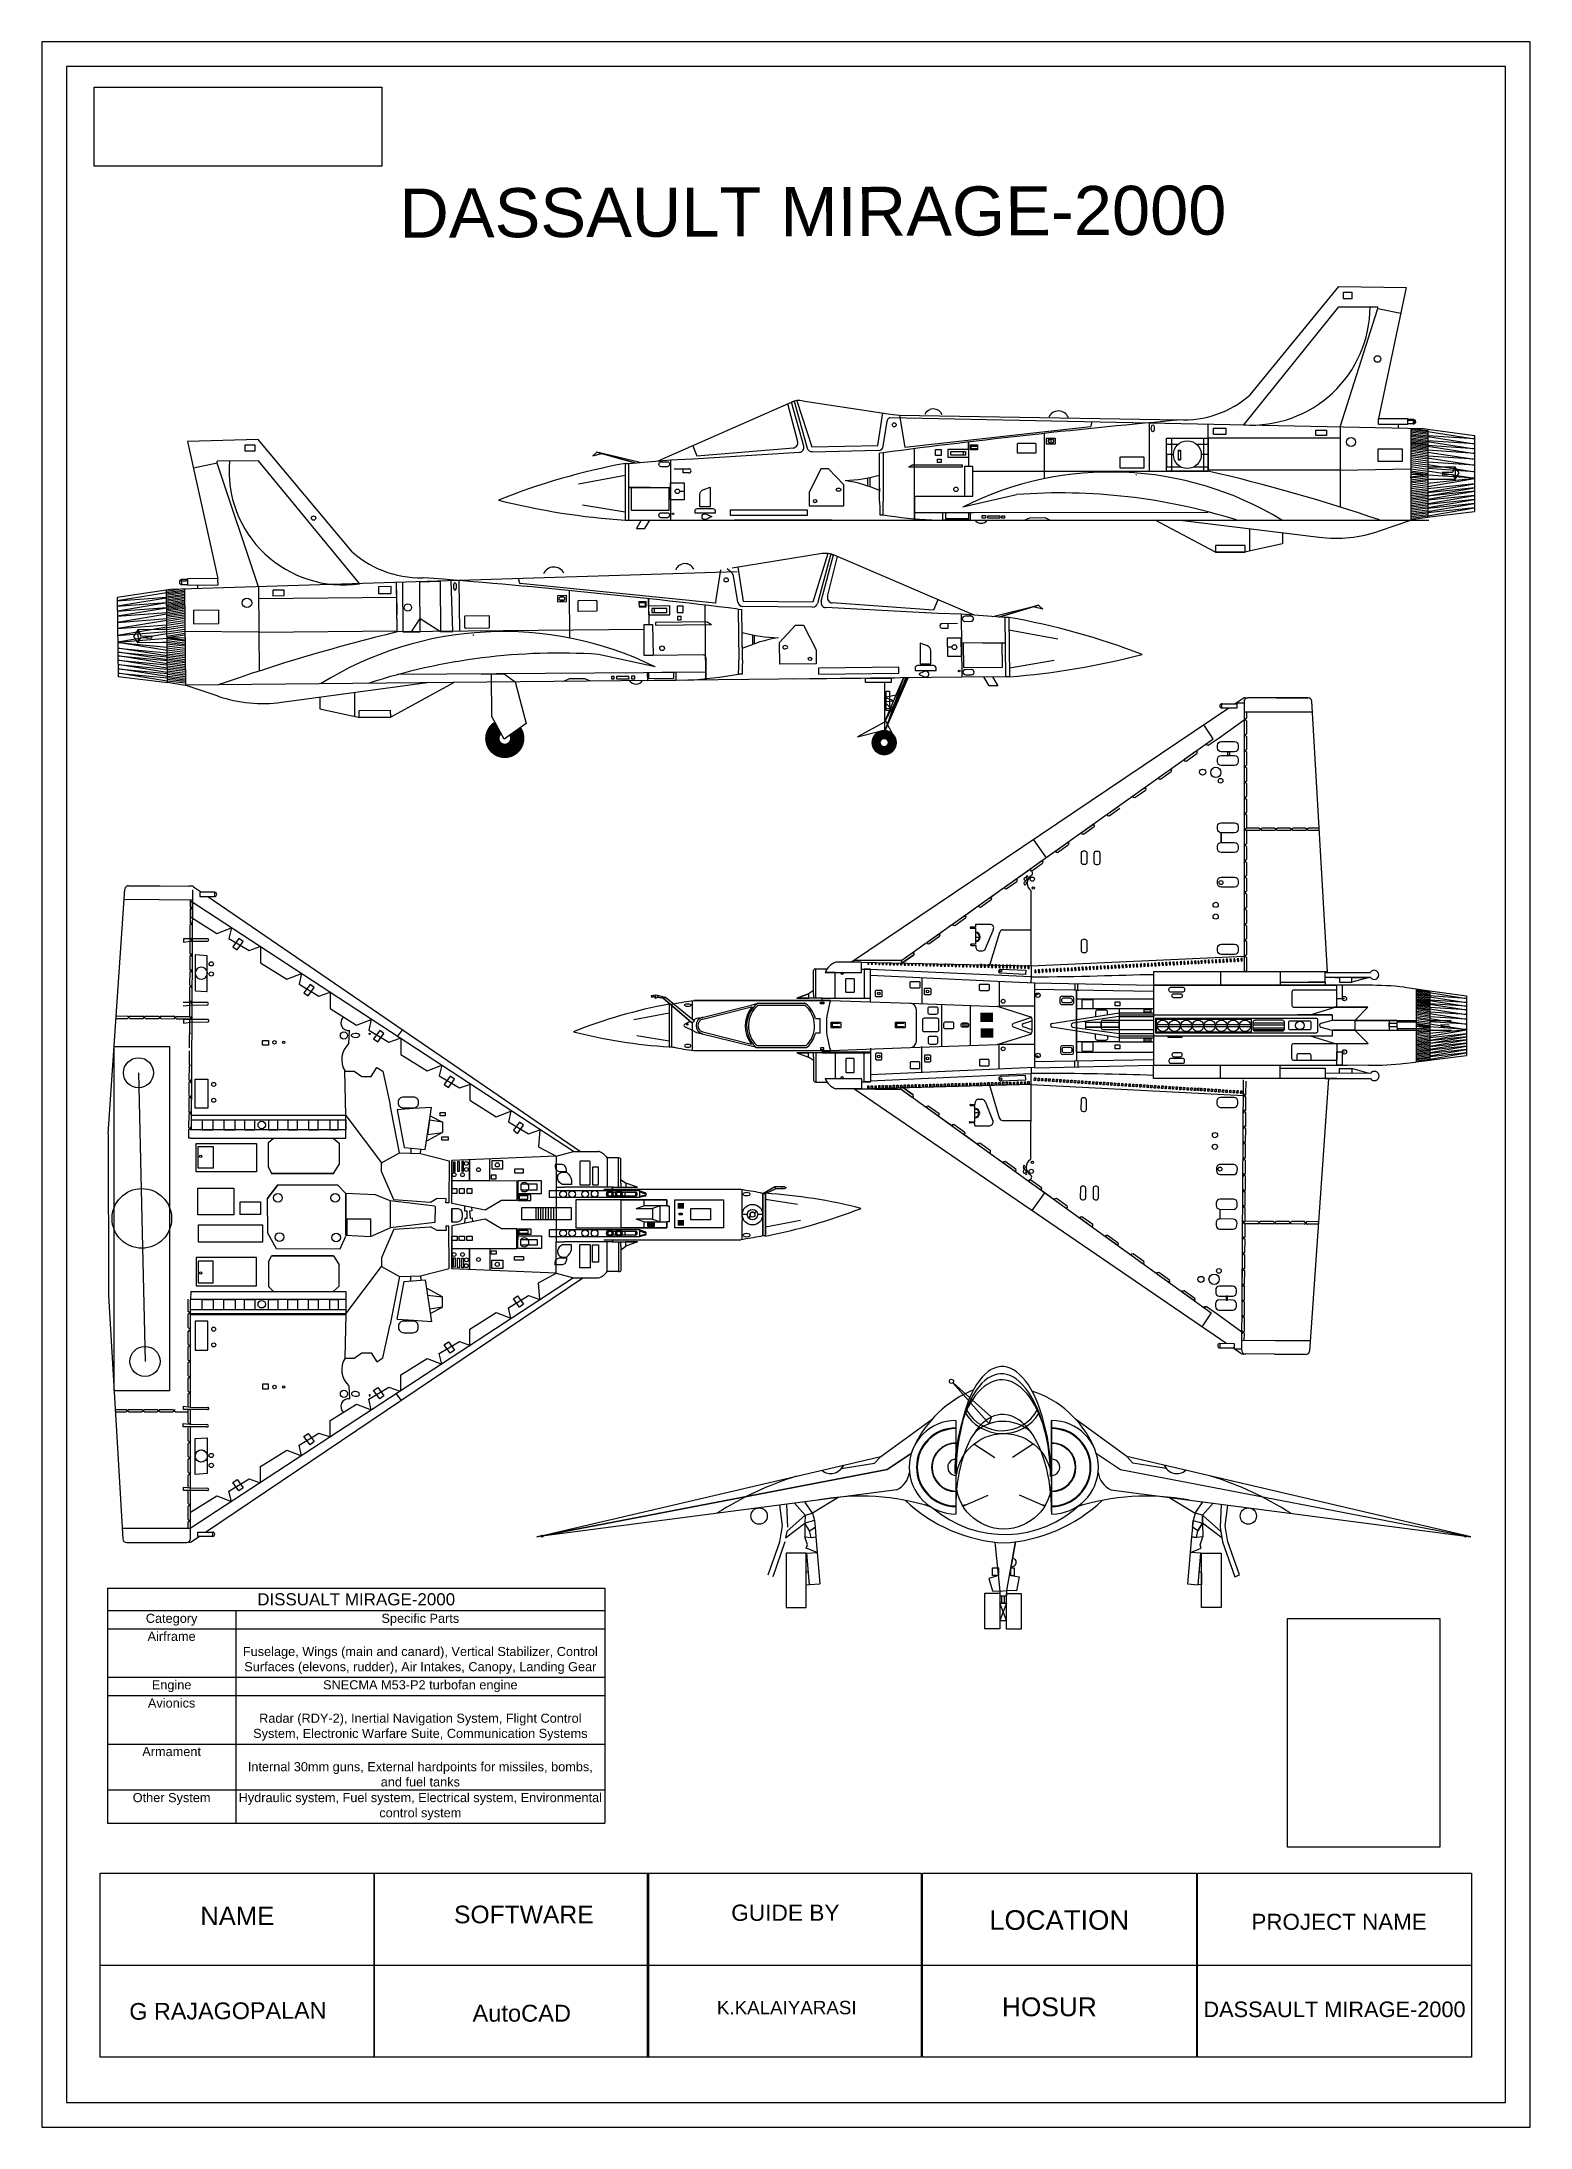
# Model space of a CAD drawing. Header units: feet. Extents: x 0 to 688502, y 0 to 2065459.
# Drawn here: x -0.2 to 11.89, y -0.2 to 16.74 of the extents above; entities outside this region: 1.
import ezdxf

# ---------------------------------------------------------------- set-up
doc = ezdxf.new("R2010")
doc.units = ezdxf.units.FT
doc.styles.get("Standard").update_dxf_attribs({"font": 'arial.ttf'})
picture_1 = doc.add_image_def('image1.jpeg', size_in_pixel=(1280, 351))
picture_2 = doc.add_image_def('image2.jpeg', size_in_pixel=(853, 1280))

msp = doc.modelspace()

# ---------------------------------------------------------------- texts
for s, height, rotation, p in [('DASSAULT MIRAGE-2000', 0.39878, 0.2165, (2.705, 15.148)), ('G RAJAGOPALAN', 0.13572, 0.367, (0.512, 0.673))]:
    msp.add_text(s, height=height, rotation=rotation).set_placement(p)
for s, height, p in [('NAME', 0.1489, (1.088, 1.442)), ('SOFTWARE', 0.1432, (3.149, 1.457)), ('GUIDE BY', 0.1318, (5.4, 1.477)), ('LOCATION', 0.1591, (7.496, 1.404)), ('PROJECT NAME', 0.13011, (9.625, 1.404)), ('HOSUR', 0.1527, (7.599, 0.702)), ('AutoCAD', 0.1373, (3.299, 0.658)), ('K.KALAIYARASI', 0.10902, (5.284, 0.718)), ('DASSAULT MIRAGE-2000', 0.12642, (9.235, 0.695))]:
    msp.add_text(s, height=height).set_placement(p)
msp.add_attdef('PART_CATOGORY', (688471.337, 2065456.729), '', height=2.5)

# ---------------------------------------------------------------- blocks, each defined once
blk = doc.blocks.new('*T2')
at = {"color": 0, "linetype": 'ByBlock', "lineweight": -2, "transparency": 16777216}
for p, q in [((0, 0), (4.041, 0)), ((0, 0), (0, -1.907)), ((4.041, 0), (4.041, -1.907)), ((0, -0.181), (4.041, -0.181)), ((0, -0.329), (4.041, -0.329)), ((1.044, -0.181), (1.044, -1.907)), ((0, -0.723), (4.041, -0.723)), ((0, -0.871), (4.041, -0.871)), ((0, -1.265), (4.041, -1.265)), ((0, -1.638), (4.041, -1.638)), ((0, -1.907), (4.041, -1.907))]:
    blk.add_line(p, q, dxfattribs=at)
at = {"color": 0, "transparency": 16777216}
for s, insert, char_height, width, attachment_point in [('DISSUALT MIRAGE-2000', (2.021, -0.09), 0.09862, 3.99172, 5), ('Category', (0.522, -0.255), 0.074, 0.99438, 5), ('Specific Parts', (2.542, -0.255), 0.07396, 2.94803, 5), ('Airframe', (0.522, -0.353), 0.074, 0.99438, 2), ('^I^JFuselage, Wings (main and canard), Vertical Stabilizer, Control Surfaces (elevons, rudder), Air Intakes, Canopy, Landing Gear', (2.542, -0.353), 0.073962, 2.94803, 2), ('Engine', (0.522, -0.747), 0.074, 0.99438, 2), ('SNECMA M53-P2 turbofan engine', (2.542, -0.747), 0.07396, 2.94803, 2), ('Avionics', (0.522, -0.895), 0.074, 0.99438, 2), (' ^JRadar (RDY-2), Inertial Navigation System, Flight Control System, Electronic Warfare Suite, Communication Systems', (2.542, -0.895), 0.073962, 2.94803, 2), ('Armament', (0.522, -1.289), 0.074, 0.99438, 2), (' ^JInternal 30mm guns, External hardpoints for missiles, bombs, and fuel tanks', (2.542, -1.289), 0.07396, 2.94803, 2), ('Other System', (0.522, -1.663), 0.07396, 0.99438, 2), ('Hydraulic system, Fuel system, Electrical system, Environmental control system', (2.542, -1.663), 0.07396, 2.94803, 2)]:
    blk.add_mtext(s, dxfattribs=dict(at, insert=insert, char_height=char_height, width=width, attachment_point=attachment_point))

# ---------------------------------------------------------------- linework, layer by layer
for p, q in [((9.615, 13.872), (10.336, 14.752)), ((10.336, 14.752), (10.882, 14.743)), ((10.882, 14.743), (10.657, 13.679)), ((9.563, 13.628), (10.335, 14.587)), ((10.335, 14.587), (10.653, 14.587)), ((10.345, 13.611), (10.653, 14.573)), ((10.653, 14.573), (10.653, 14.587)), ((10.653, 14.58), (10.653, 14.587)), ((10.653, 14.573), (10.838, 14.535)), ((4.808, 13.335), (5.891, 13.812)), ((5.94, 13.49), (5.861, 13.799)), ((5.891, 13.812), (5.911, 13.82)), ((5.99, 13.455), (5.891, 13.812)), ((5.911, 13.82), (6.018, 13.439)), ((5.934, 13.824), (6.056, 13.45)), ((5.978, 13.824), (6.675, 13.718)), ((6.591, 13.46), (6.631, 13.725)), ((6.635, 13.454), (6.666, 13.658)), ((6.675, 13.718), (6.716, 13.713)), ((6.68, 13.682), (6.687, 13.688)), ((6.687, 13.688), (11.028, 13.597)), ((6.716, 13.713), (6.767, 13.706)), ((6.767, 13.706), (6.804, 13.477)), ((6.767, 13.706), (9.044, 13.669)), ((6.809, 13.448), (8.318, 13.615)), ((7.941, 13.558), (7.941, 13.19)), ((8.323, 13.619), (8.331, 13.654)), ((8.794, 13.644), (8.794, 13.251)), ((9.275, 13.251), (9.275, 13.634)), ((10.817, 13.63), (10.817, 13.601)), ((10.894, 13.675), (10.939, 13.674)), ((10.946, 13.636), (10.894, 13.636)), ((10.917, 13.559), (11.057, 13.539)), ((10.918, 13.592), (11.057, 13.573)), ((10.918, 13.57), (11.057, 13.551)), ((10.919, 13.599), (10.919, 12.859)), ((10.919, 13.582), (11.058, 13.562)), ((10.939, 13.674), (10.956, 13.665)), ((10.939, 13.663), (10.939, 13.636)), ((10.939, 13.636), (10.946, 13.636)), ((10.957, 13.645), (10.946, 13.636)), ((10.946, 13.636), (10.951, 13.641)), ((10.946, 13.599), (11.058, 13.583)), ((10.951, 13.641), (10.951, 13.668)), ((10.956, 13.665), (10.957, 13.645)), ((11.028, 13.597), (11.058, 13.594)), ((11.057, 13.573), (11.438, 13.514)), ((11.058, 13.594), (11.058, 12.877)), ((11.058, 13.594), (11.438, 13.541)), ((1.557, 13.509), (0.984, 13.494)), ((0.984, 13.494), (1.231, 12.379)), ((2.323, 12.593), (1.557, 13.509)), ((4.308, 13.407), (4.275, 13.375)), ((4.275, 13.375), (4.349, 13.395)), ((4.661, 13.322), (4.308, 13.407)), ((4.308, 13.407), (4.616, 13.319)), ((4.616, 13.319), (4.308, 13.407)), ((4.349, 13.395), (4.308, 13.407)), ((5.087, 13.457), (5.121, 13.377)), ((5.088, 13.352), (5.954, 13.405)), ((5.121, 13.377), (5.905, 13.441)), ((6.056, 13.45), (6.591, 13.46)), ((6.057, 13.41), (6.597, 13.421)), ((6.633, 13.401), (6.605, 13.397)), ((6.605, 13.397), (6.605, 13.397)), ((6.804, 13.477), (6.809, 13.448)), ((6.888, 12.865), (6.888, 13.434)), ((7.283, 13.411), (7.283, 13.381)), ((7.327, 13.431), (7.327, 13.488)), ((7.327, 13.488), (7.327, 13.289)), ((8.935, 13.471), (9.032, 13.471)), ((8.935, 13.471), (9.032, 13.471)), ((8.935, 13.386), (8.935, 13.288)), ((8.993, 13.386), (8.935, 13.386)), ((9.179, 13.471), (9.275, 13.471)), ((9.179, 13.471), (9.275, 13.471)), ((9.275, 13.386), (9.218, 13.386)), ((9.275, 13.471), (9.275, 13.386)), ((10.917, 13.438), (11.057, 13.419)), ((10.917, 13.385), (11.057, 13.365)), ((10.918, 13.491), (11.057, 13.471)), ((10.918, 13.481), (11.058, 13.462)), ((10.918, 13.45), (11.058, 13.43)), ((10.918, 13.413), (11.058, 13.393)), ((10.919, 13.547), (11.058, 13.528)), ((10.919, 13.535), (11.058, 13.516)), ((10.919, 13.523), (11.058, 13.504)), ((10.919, 13.512), (11.059, 13.492)), ((10.919, 13.501), (11.058, 13.482)), ((10.919, 13.471), (11.058, 13.452)), ((10.919, 13.46), (11.058, 13.44)), ((10.919, 13.425), (11.058, 13.405)), ((10.92, 13.399), (11.059, 13.38)), ((11.056, 13.493), (11.438, 13.434)), ((11.438, 13.434), (11.056, 13.46)), ((11.438, 13.514), (11.057, 13.539)), ((11.057, 13.532), (11.438, 13.473)), ((11.438, 13.473), (11.057, 13.498)), ((11.057, 13.407), (11.438, 13.348)), ((11.058, 13.454), (11.439, 13.395)), ((11.439, 13.395), (11.058, 13.421)), ((11.438, 13.541), (11.438, 12.925)), ((1.226, 13.318), (1.033, 13.275)), ((1.56, 13.336), (1.226, 13.332)), ((1.226, 13.318), (1.226, 13.332)), ((1.226, 13.325), (1.226, 13.332)), ((1.56, 12.312), (1.226, 13.318)), ((2.38, 12.338), (1.56, 13.336)), ((4.54, 13.217), (4.161, 13.146)), ((4.54, 13.315), (4.54, 12.855)), ((4.54, 13.315), (4.568, 13.315)), ((4.568, 13.315), (4.908, 13.343)), ((4.568, 12.855), (4.568, 13.315)), ((4.908, 13.343), (5.086, 13.352)), ((4.908, 13.343), (4.908, 12.855)), ((4.936, 13.271), (5.057, 13.271)), ((5.009, 13.237), (5.009, 13.271)), ((5.057, 13.237), (5.009, 13.237)), ((6.128, 13.271), (6.033, 13.079)), ((6.191, 13.271), (6.128, 13.271)), ((6.191, 13.271), (6.316, 13.14)), ((6.316, 13.14), (6.191, 13.271)), ((6.874, 13.304), (6.84, 13.284)), ((7.363, 13.289), (7.296, 13.289)), ((7.296, 13.289), (7.296, 13.049)), ((7.363, 13.049), (7.363, 13.289)), ((7.363, 13.251), (9.275, 13.251)), ((8.688, 13.226), (8.688, 13.218)), ((8.935, 13.288), (9.049, 13.288)), ((9.161, 13.288), (9.275, 13.288)), ((10.345, 13.259), (10.919, 13.271)), ((10.345, 13.259), (10.345, 12.96)), ((10.918, 13.255), (11.058, 13.236)), ((10.918, 13.244), (11.058, 13.225)), ((10.919, 13.339), (11.058, 13.319)), ((10.919, 13.322), (11.058, 13.303)), ((10.919, 13.306), (11.058, 13.286)), ((10.919, 13.289), (11.058, 13.269)), ((10.919, 13.271), (11.058, 13.251)), ((11.058, 13.225), (10.919, 13.225)), ((10.919, 13.206), (11.059, 13.224)), ((10.919, 13.197), (11.058, 13.215)), ((10.92, 13.371), (11.059, 13.352)), ((10.92, 13.354), (11.059, 13.335)), ((11.056, 13.359), (11.438, 13.3)), ((11.438, 13.3), (11.056, 13.325)), ((11.056, 13.254), (11.438, 13.195)), ((11.438, 13.195), (11.056, 13.22)), ((11.438, 13.348), (11.057, 13.373)), ((11.058, 13.306), (11.439, 13.247)), ((11.058, 13.288), (11.089, 13.288)), ((11.439, 13.247), (11.058, 13.273)), ((11.089, 13.288), (11.281, 13.288)), ((11.089, 13.288), (11.089, 13.288)), ((11.259, 13.24), (11.173, 13.241)), ((11.173, 13.241), (11.176, 13.221)), ((11.176, 13.221), (11.262, 13.227)), ((11.278, 13.288), (11.259, 13.24)), ((11.262, 13.227), (11.281, 13.187)), ((11.313, 13.237), (11.278, 13.288)), ((11.28, 13.186), (11.313, 13.237)), ((11.281, 13.288), (11.281, 13.187)), ((4.742, 13.118), (4.568, 13.118)), ((4.568, 13.118), (4.908, 13.118)), ((4.981, 13.088), (5.017, 13.088)), ((6.033, 13.079), (6.033, 12.971)), ((6.316, 12.971), (6.316, 13.14)), ((6.509, 13.131), (6.509, 13.198)), ((6.526, 13.201), (6.526, 13.125)), ((6.605, 13.114), (6.605, 13.083)), ((6.908, 13.049), (7.298, 13.049)), ((7.281, 12.961), (7.718, 13.062)), ((7.298, 13.049), (7.363, 13.049)), ((10.916, 13.141), (11.055, 13.159)), ((10.918, 13.182), (11.057, 13.2)), ((10.919, 13.169), (11.058, 13.187)), ((10.919, 13.157), (11.058, 13.175)), ((10.919, 13.125), (11.058, 13.143)), ((10.919, 13.094), (11.058, 13.112)), ((10.919, 13.08), (11.058, 13.098)), ((10.919, 13.067), (11.058, 13.085)), ((10.919, 13.053), (11.058, 13.071)), ((10.919, 13.04), (11.059, 13.058)), ((10.919, 13.028), (11.058, 13.046)), ((10.92, 13.11), (11.059, 13.127)), ((11.056, 13.052), (11.436, 13.117)), ((11.436, 13.117), (11.056, 13.077)), ((11.057, 13.126), (11.437, 13.191)), ((11.437, 13.191), (11.057, 13.151)), ((11.057, 13.023), (11.437, 13.089)), ((11.437, 13.089), (11.057, 13.048)), ((11.058, 13.187), (11.091, 13.187)), ((11.438, 13.149), (11.058, 13.109)), ((11.058, 12.99), (11.438, 13.055)), ((11.438, 13.055), (11.058, 13.015)), ((11.059, 13.084), (11.438, 13.149)), ((11.093, 13.187), (11.091, 13.187)), ((11.093, 13.187), (11.282, 13.187)), ((4.193, 12.978), (4.54, 12.921)), ((6.033, 12.971), (6.316, 12.971)), ((6.605, 13.005), (6.606, 12.95)), ((6.606, 12.952), (6.607, 12.897)), ((6.607, 12.897), (6.635, 12.897)), ((6.607, 12.897), (6.635, 12.897)), ((6.634, 12.95), (6.633, 13.005)), ((6.635, 12.897), (6.634, 12.95)), ((6.888, 13.029), (6.888, 12.865)), ((6.888, 12.916), (7.37, 12.916)), ((7.14, 12.916), (7.14, 12.868)), ((7.33, 12.868), (7.33, 12.916)), ((7.37, 12.916), (9.275, 12.92)), ((7.826, 12.874), (7.948, 12.875)), ((7.948, 12.875), (7.991, 12.855)), ((10.918, 13.001), (11.057, 13.019)), ((10.918, 12.987), (11.058, 13.005)), ((10.918, 12.907), (11.057, 12.925)), ((10.919, 13.015), (11.059, 13.033)), ((10.919, 12.974), (11.058, 12.992)), ((10.919, 12.961), (11.058, 12.979)), ((10.919, 12.948), (11.058, 12.966)), ((10.919, 12.935), (11.058, 12.953)), ((10.919, 12.921), (11.058, 12.939)), ((10.919, 12.896), (11.058, 12.914)), ((10.919, 12.884), (11.059, 12.901)), ((10.919, 12.871), (11.058, 12.889)), ((10.919, 12.859), (11.058, 12.877)), ((10.946, 12.888), (10.955, 12.889)), ((11.053, 12.877), (11.438, 12.925)), ((11.057, 12.924), (11.437, 12.989)), ((11.437, 12.989), (11.057, 12.949)), ((11.057, 12.924), (11.437, 12.989)), ((11.437, 12.989), (11.057, 12.949)), ((11.058, 12.956), (11.438, 13.021)), ((11.438, 13.021), (11.058, 12.981)), ((11.058, 12.889), (11.438, 12.954)), ((11.438, 12.954), (11.058, 12.914)), ((4.54, 12.855), (4.568, 12.855)), ((4.568, 12.855), (4.908, 12.855)), ((4.669, 12.855), (4.63, 12.787)), ((4.63, 12.787), (4.698, 12.787)), ((4.698, 12.787), (4.738, 12.855)), ((4.908, 12.855), (7.029, 12.855)), ((7.029, 12.855), (11.065, 12.855)), ((7.14, 12.868), (7.33, 12.868)), ((7.781, 12.855), (7.826, 12.874)), ((9.334, 12.593), (8.842, 12.855)), ((9.047, 12.855), (10.174, 12.716)), ((9.61, 12.786), (9.61, 12.602)), ((9.878, 12.752), (9.878, 12.662)), ((10.666, 12.768), (10.919, 12.855)), ((10.919, 12.859), (10.919, 12.855)), ((6.139, 12.583), (5.409, 12.464)), ((6.186, 12.583), (6.062, 12.189)), ((6.21, 12.579), (6.102, 12.178)), ((6.131, 12.196), (6.231, 12.571)), ((6.183, 12.233), (6.263, 12.558)), ((6.231, 12.571), (6.21, 12.579)), ((7.372, 12.082), (6.231, 12.571)), ((9.569, 12.593), (9.334, 12.593)), ((9.878, 12.662), (9.569, 12.593)), ((5.448, 12.434), (0.843, 12.29)), ((0.935, 12.372), (0.918, 12.362)), ((0.984, 12.373), (0.935, 12.372)), ((3.682, 12.342), (3.672, 12.378)), ((5.313, 12.451), (5.276, 12.21)), ((5.405, 12.427), (5.366, 12.458)), ((5.454, 12.188), (5.419, 12.401)), ((5.5, 12.194), (5.456, 12.472)), ((0.812, 12.286), (0.414, 12.226)), ((0.813, 12.264), (0.414, 12.198)), ((0.414, 12.198), (0.814, 12.229)), ((0.414, 12.226), (0.42, 11.58)), ((0.813, 12.221), (0.414, 12.155)), ((0.929, 12.292), (0.812, 12.275)), ((0.843, 12.29), (0.812, 12.286)), ((0.812, 12.286), (0.82, 11.534)), ((0.958, 12.275), (0.812, 12.253)), ((0.958, 12.239), (0.812, 12.217)), ((0.958, 12.226), (0.812, 12.204)), ((0.958, 12.201), (0.812, 12.179)), ((0.959, 12.286), (0.813, 12.264)), ((0.959, 12.263), (0.813, 12.241)), ((0.959, 12.214), (0.813, 12.192)), ((0.96, 12.251), (0.814, 12.229)), ((0.918, 12.362), (0.918, 12.341)), ((0.918, 12.341), (0.929, 12.331)), ((0.923, 12.336), (0.924, 12.365)), ((0.929, 12.331), (0.923, 12.336)), ((0.929, 12.331), (0.984, 12.332)), ((0.936, 12.331), (0.929, 12.331)), ((0.936, 12.36), (0.936, 12.331)), ((0.961, 12.292), (0.969, 11.512)), ((1.064, 12.327), (1.065, 12.297)), ((2.686, 11.946), (2.682, 12.347)), ((2.729, 12.349), (2.733, 11.946)), ((2.871, 12.353), (3.035, 12.358)), ((2.875, 11.948), (2.871, 12.353)), ((3.035, 12.358), (3.039, 11.949)), ((3.139, 11.95), (3.126, 12.361)), ((3.187, 12.363), (3.192, 11.951)), ((5.272, 12.18), (3.687, 12.338)), ((4.083, 12.282), (4.087, 11.896)), ((4.729, 12.155), (4.728, 12.215)), ((4.728, 12.215), (4.73, 12.007)), ((5.276, 12.21), (5.272, 12.18)), ((7.079, 12.208), (7.044, 12.123)), ((0.414, 12.155), (0.814, 12.185)), ((0.813, 12.14), (0.414, 12.074)), ((0.414, 12.074), (0.814, 12.104)), ((0.815, 12.181), (0.415, 12.115)), ((0.415, 12.115), (0.815, 12.145)), ((0.815, 12.089), (0.416, 12.023)), ((0.416, 12.023), (0.816, 12.054)), ((0.816, 12.039), (0.417, 11.973)), ((0.959, 12.19), (0.813, 12.168)), ((0.959, 12.147), (0.813, 12.125)), ((0.959, 12.083), (0.813, 12.062)), ((0.959, 12.054), (0.813, 12.032)), ((0.96, 12.179), (0.814, 12.158)), ((0.96, 12.169), (0.814, 12.148)), ((0.96, 12.159), (0.814, 12.137)), ((0.96, 12.136), (0.814, 12.115)), ((0.96, 12.11), (0.814, 12.088)), ((0.96, 12.036), (0.814, 12.014)), ((0.961, 12.124), (0.815, 12.102)), ((0.961, 12.097), (0.815, 12.076)), ((0.962, 12.068), (0.816, 12.046)), ((2.684, 12.177), (2.685, 12.087)), ((4.775, 12.135), (4.775, 12.104)), ((5.195, 11.566), (5.189, 12.163)), ((5.205, 12.028), (5.241, 12.007)), ((5.457, 12.131), (5.487, 12.128)), ((5.487, 12.128), (5.487, 12.128)), ((6.061, 12.148), (5.494, 12.153)), ((6.062, 12.189), (5.5, 12.194)), ((7.078, 12.097), (6.169, 12.144)), ((7.044, 12.123), (6.221, 12.182)), ((7.267, 12.09), (7.081, 12.097)), ((7.625, 12.064), (7.267, 12.09)), ((7.267, 12.09), (7.272, 11.578)), ((7.526, 12.071), (7.897, 12.164)), ((7.897, 12.164), (7.574, 12.067)), ((7.574, 12.067), (7.897, 12.164)), ((7.63, 11.582), (7.625, 12.064)), ((7.654, 12.064), (7.625, 12.064)), ((7.654, 12.064), (7.659, 11.582)), ((7.853, 12.151), (7.897, 12.164)), ((7.931, 12.13), (7.853, 12.151)), ((7.897, 12.164), (7.931, 12.13)), ((0.815, 11.984), (0.416, 11.918)), ((0.416, 11.918), (0.815, 11.949)), ((0.417, 11.973), (0.817, 12.004)), ((0.817, 11.93), (0.418, 11.864)), ((0.418, 11.864), (0.818, 11.894)), ((0.818, 11.795), (0.419, 11.859)), ((0.419, 11.859), (0.818, 11.821)), ((0.548, 11.909), (0.584, 11.962)), ((0.584, 11.856), (0.548, 11.909)), ((0.782, 11.965), (0.582, 11.963)), ((0.582, 11.963), (0.583, 11.857)), ((0.602, 11.899), (0.582, 11.857)), ((0.78, 11.859), (0.582, 11.857)), ((0.584, 11.962), (0.605, 11.912)), ((0.693, 11.893), (0.602, 11.899)), ((0.605, 11.912), (0.695, 11.915)), ((0.695, 11.915), (0.693, 11.893)), ((0.78, 11.859), (0.782, 11.859)), ((0.783, 11.965), (0.782, 11.965)), ((0.816, 11.86), (0.782, 11.859)), ((0.815, 11.965), (0.783, 11.965)), ((0.961, 12.02), (0.815, 11.998)), ((0.961, 12.002), (0.815, 11.98)), ((0.961, 11.985), (0.815, 11.963)), ((0.961, 11.967), (0.815, 11.945)), ((0.961, 11.949), (0.815, 11.927)), ((0.962, 11.88), (0.815, 11.898)), ((0.962, 11.932), (0.816, 11.91)), ((0.962, 11.921), (0.816, 11.899)), ((0.816, 11.899), (0.962, 11.9)), ((0.962, 11.871), (0.816, 11.889)), ((0.962, 11.842), (0.816, 11.86)), ((0.963, 11.856), (0.817, 11.873)), ((1.564, 11.943), (0.961, 11.949)), ((1.564, 11.943), (1.567, 11.629)), ((4.692, 11.967), (2.686, 11.946)), ((2.733, 11.946), (2.875, 11.948)), ((3.039, 11.949), (3.139, 11.95)), ((3.303, 11.926), (3.303, 11.918)), ((4.694, 11.755), (4.692, 12.007)), ((4.692, 12.007), (4.762, 12.007)), ((4.762, 12.007), (4.765, 11.755)), ((5.572, 11.923), (5.573, 11.844)), ((5.59, 11.85), (5.589, 11.92)), ((5.922, 12), (5.793, 11.861)), ((5.793, 11.861), (5.922, 12)), ((5.795, 11.684), (5.793, 11.861)), ((5.922, 12), (5.988, 12)), ((5.988, 12), (6.09, 11.8)), ((7.238, 12.014), (7.112, 12.013)), ((7.112, 11.977), (7.163, 11.977)), ((7.163, 11.977), (7.163, 12.013)), ((7.655, 11.962), (8.053, 11.891)), ((0.817, 11.751), (0.418, 11.815)), ((0.418, 11.815), (0.817, 11.777)), ((0.818, 11.652), (0.419, 11.716)), ((0.419, 11.716), (0.818, 11.678)), ((0.82, 11.718), (0.42, 11.782)), ((0.42, 11.782), (0.82, 11.744)), ((0.819, 11.687), (0.42, 11.752)), ((0.42, 11.752), (0.819, 11.714)), ((0.963, 11.829), (0.816, 11.846)), ((0.962, 11.779), (0.816, 11.797)), ((0.963, 11.796), (0.817, 11.813)), ((0.964, 11.763), (0.817, 11.781)), ((0.964, 11.748), (0.817, 11.766)), ((0.964, 11.735), (0.817, 11.753)), ((0.963, 11.707), (0.817, 11.724)), ((0.964, 11.68), (0.817, 11.697)), ((0.964, 11.72), (0.818, 11.737)), ((0.964, 11.694), (0.818, 11.711)), ((0.966, 11.812), (0.82, 11.83)), ((4.782, 11.663), (4.323, 11.764)), ((4.763, 11.755), (4.694, 11.755)), ((5.173, 11.759), (4.763, 11.755)), ((5.194, 11.739), (5.195, 11.566)), ((5.461, 11.659), (5.461, 11.716)), ((5.49, 11.831), (5.49, 11.799)), ((5.491, 11.716), (5.49, 11.659)), ((6.09, 11.8), (6.091, 11.688)), ((7.193, 11.822), (7.156, 11.821)), ((7.627, 11.857), (7.27, 11.854)), ((7.444, 11.856), (7.627, 11.857)), ((8.022, 11.715), (7.659, 11.651)), ((0.819, 11.617), (0.419, 11.681)), ((0.419, 11.681), (0.819, 11.643)), ((0.819, 11.546), (0.42, 11.611)), ((0.42, 11.611), (0.819, 11.573)), ((0.825, 11.533), (0.42, 11.58)), ((0.82, 11.583), (0.421, 11.647)), ((0.421, 11.647), (0.82, 11.609)), ((0.82, 11.583), (0.421, 11.647)), ((0.421, 11.647), (0.82, 11.609)), ((0.965, 11.609), (0.818, 11.627)), ((0.965, 11.666), (0.819, 11.683)), ((0.965, 11.651), (0.819, 11.668)), ((0.965, 11.637), (0.819, 11.655)), ((0.965, 11.624), (0.819, 11.641)), ((0.965, 11.596), (0.819, 11.613)), ((0.965, 11.582), (0.819, 11.599)), ((0.965, 11.555), (0.819, 11.573)), ((0.965, 11.542), (0.819, 11.56)), ((0.966, 11.529), (0.819, 11.546)), ((0.966, 11.567), (0.82, 11.585)), ((0.966, 11.512), (0.82, 11.534)), ((0.937, 11.546), (0.927, 11.547)), ((5.048, 11.555), (0.966, 11.513)), ((2.93, 11.533), (1.749, 11.374)), ((2.632, 11.254), (3.146, 11.535)), ((4.689, 11.615), (2.69, 11.599)), ((3.369, 11.604), (3.555, 11.606)), ((3.457, 11.256), (3.454, 11.601)), ((3.555, 11.606), (3.644, 11.54)), ((3.644, 11.54), (3.735, 11.203)), ((4.083, 11.566), (4.038, 11.544)), ((4.211, 11.566), (4.083, 11.566)), ((4.258, 11.547), (4.211, 11.566)), ((5.195, 11.62), (4.689, 11.615)), ((4.731, 11.565), (4.731, 11.615)), ((4.931, 11.567), (4.731, 11.565)), ((4.93, 11.617), (4.931, 11.567)), ((7.272, 11.578), (5.048, 11.555)), ((5.46, 11.603), (5.461, 11.659)), ((5.49, 11.604), (5.46, 11.603)), ((5.49, 11.604), (5.46, 11.603)), ((5.49, 11.661), (5.49, 11.604)), ((6.091, 11.688), (5.795, 11.684)), ((6.644, 11.132), (6.838, 11.573)), ((6.838, 11.573), (6.644, 11.214)), ((6.644, 11.214), (6.8, 11.573)), ((6.8, 11.573), (6.644, 11.132)), ((6.644, 11.132), (6.817, 11.573)), ((6.829, 11.573), (6.644, 11.135)), ((6.644, 11.535), (6.644, 11.132)), ((6.817, 11.573), (6.807, 11.573)), ((6.807, 11.573), (6.829, 11.573)), ((7.63, 11.582), (7.272, 11.578)), ((7.494, 11.508), (7.451, 11.58)), ((7.523, 11.581), (7.565, 11.509)), ((7.659, 11.582), (7.63, 11.582)), ((1.232, 11.424), (0.966, 11.513)), ((2.059, 11.416), (2.06, 11.322)), ((2.34, 11.454), (2.341, 11.261)), ((6.644, 11.416), (6.74, 11.436)), ((6.719, 11.387), (6.644, 11.416)), ((6.644, 11.382), (6.719, 11.387)), ((6.693, 11.327), (6.644, 11.382)), ((7.565, 11.509), (7.494, 11.508)), ((9.558, 11.406), (9.493, 11.362)), ((9.503, 11.369), (9.565, 11.369)), ((9.565, 11.381), (9.565, 9.184)), ((9.574, 11.411), (9.595, 11.411)), ((9.83, 11.411), (9.595, 11.411)), ((9.83, 11.411), (10.085, 11.411)), ((10.085, 11.411), (9.83, 11.411)), ((10.243, 9.184), (10.115, 11.383)), ((2.06, 11.322), (2.385, 11.252)), ((2.385, 11.252), (2.632, 11.254)), ((3.555, 11.075), (3.457, 11.26)), ((3.735, 11.203), (3.555, 11.075)), ((9.442, 11.328), (6.378, 9.263)), ((6.644, 11.214), (6.426, 11.094)), ((6.644, 11.325), (6.693, 11.327)), ((6.716, 11.108), (6.655, 11.22)), ((9.315, 11.078), (9.239, 11.191)), ((9.362, 11.087), (9.565, 11.232)), ((9.566, 11.298), (9.565, 11.298)), ((9.565, 11.246), (9.574, 11.234)), ((9.565, 11.222), (9.574, 11.235)), ((9.566, 11.298), (9.837, 11.298)), ((9.574, 11.234), (9.585, 11.245)), ((9.574, 11.235), (9.585, 11.225)), ((9.585, 11.298), (9.585, 11.245)), ((9.585, 11.225), (9.585, 11.118)), ((9.837, 11.298), (10.12, 11.298)), ((6.426, 11.094), (6.651, 11.151)), ((6.651, 11.151), (6.716, 11.108)), ((6.785, 9.279), (9.315, 11.078)), ((9.265, 11.042), (9.26, 11.028)), ((9.26, 11.028), (9.275, 11.025)), ((9.275, 11.025), (9.362, 11.087)), ((9.286, 11.033), (9.286, 11.033)), ((9.305, 11.071), (9.305, 11.071)), ((9.565, 11.119), (9.574, 11.107)), ((9.565, 11.094), (9.574, 11.107)), ((9.574, 11.107), (9.585, 11.118)), ((9.574, 11.107), (9.585, 11.096)), ((9.585, 11.096), (9.585, 10.99)), ((9.065, 10.901), (9.066, 10.901)), ((9.084, 10.914), (9.079, 10.899)), ((9.079, 10.899), (9.094, 10.897)), ((9.08, 10.9), (9.08, 10.9)), ((9.08, 10.9), (9.08, 10.899)), ((9.084, 10.914), (9.169, 10.974)), ((9.094, 10.897), (9.181, 10.959)), ((9.169, 10.974), (9.184, 10.974)), ((9.184, 10.974), (9.181, 10.959)), ((9.221, 11.011), (9.221, 11.011)), ((9.565, 10.991), (9.574, 10.979)), ((9.565, 10.969), (9.574, 10.982)), ((9.565, 10.866), (9.574, 10.854)), ((9.565, 10.84), (9.574, 10.852)), ((9.565, 10.843), (9.565, 10.736)), ((9.574, 10.979), (9.585, 10.99)), ((9.574, 10.982), (9.585, 10.971)), ((9.574, 10.854), (9.585, 10.865)), ((9.574, 10.852), (9.585, 10.842)), ((9.585, 10.971), (9.585, 10.865)), ((9.585, 10.842), (9.585, 10.735)), ((8.668, 10.617), (8.752, 10.677)), ((8.752, 10.677), (8.767, 10.677)), ((8.767, 10.677), (8.765, 10.662)), ((8.772, 10.692), (8.772, 10.692)), ((8.857, 10.752), (8.857, 10.752)), ((8.876, 10.767), (8.871, 10.753)), ((8.871, 10.753), (8.886, 10.75)), ((8.876, 10.767), (8.961, 10.827)), ((8.886, 10.75), (8.973, 10.812)), ((8.961, 10.827), (8.976, 10.827)), ((8.976, 10.827), (8.973, 10.812)), ((8.981, 10.841), (8.981, 10.84)), ((9.565, 10.737), (9.574, 10.724)), ((9.565, 10.713), (9.574, 10.725)), ((9.574, 10.724), (9.585, 10.735)), ((9.574, 10.725), (9.585, 10.715)), ((9.585, 10.715), (9.585, 10.608)), ((8.459, 10.469), (8.543, 10.529)), ((8.469, 10.452), (8.556, 10.514)), ((8.564, 10.543), (8.648, 10.603)), ((8.668, 10.617), (8.663, 10.603)), ((8.663, 10.603), (8.663, 10.603)), ((8.663, 10.603), (8.663, 10.603)), ((8.663, 10.603), (8.678, 10.6)), ((8.678, 10.6), (8.765, 10.662)), ((9.565, 10.609), (9.574, 10.597)), ((9.565, 10.585), (9.574, 10.597)), ((9.574, 10.597), (9.585, 10.608)), ((9.574, 10.597), (9.585, 10.587)), ((9.585, 10.587), (9.585, 10.48)), ((8.25, 10.32), (8.334, 10.38)), ((8.26, 10.303), (8.347, 10.365)), ((8.334, 10.38), (8.349, 10.38)), ((8.349, 10.38), (8.347, 10.365)), ((8.349, 10.38), (8.349, 10.379)), ((8.349, 10.379), (8.349, 10.379)), ((8.459, 10.469), (8.454, 10.454)), ((8.454, 10.454), (8.469, 10.452)), ((9.565, 10.481), (9.574, 10.469)), ((9.565, 10.457), (9.574, 10.47)), ((9.565, 10.354), (9.574, 10.342)), ((9.565, 10.329), (9.574, 10.342)), ((9.574, 10.469), (9.585, 10.48)), ((9.574, 10.47), (9.585, 10.459)), ((9.574, 10.342), (9.585, 10.352)), ((9.574, 10.342), (9.584, 10.352)), ((9.574, 10.342), (9.585, 10.331)), ((9.584, 10.332), (9.574, 10.342)), ((9.584, 10.352), (9.585, 10.352)), ((9.585, 10.459), (9.585, 10.352)), ((9.688, 10.352), (9.585, 10.352)), ((9.688, 10.352), (9.701, 10.343)), ((9.701, 10.343), (9.69, 10.332)), ((9.699, 10.342), (9.709, 10.352)), ((9.709, 10.332), (9.699, 10.342)), ((9.709, 10.352), (9.71, 10.352)), ((9.813, 10.352), (9.71, 10.352)), ((9.813, 10.352), (9.826, 10.343)), ((9.826, 10.343), (9.815, 10.332)), ((9.826, 10.342), (9.835, 10.352)), ((9.835, 10.332), (9.826, 10.342)), ((9.835, 10.352), (9.836, 10.352)), ((9.939, 10.352), (9.836, 10.352)), ((9.939, 10.352), (9.952, 10.343)), ((9.952, 10.343), (9.942, 10.332)), ((9.951, 10.342), (9.961, 10.352)), ((9.961, 10.332), (9.951, 10.342)), ((9.961, 10.352), (9.962, 10.352)), ((10.065, 10.352), (9.962, 10.352)), ((10.065, 10.352), (10.078, 10.343)), ((10.078, 10.343), (10.067, 10.332)), ((10.077, 10.342), (10.087, 10.352)), ((10.086, 10.332), (10.077, 10.342)), ((10.087, 10.352), (10.088, 10.352)), ((10.175, 10.352), (10.088, 10.352)), ((7.854, 10.258), (7.957, 10.112)), ((8.041, 10.172), (8.036, 10.158)), ((8.041, 10.172), (8.126, 10.232)), ((8.051, 10.155), (8.138, 10.217)), ((8.126, 10.232), (8.141, 10.232)), ((8.141, 10.232), (8.138, 10.217)), ((8.14, 10.232), (8.14, 10.231)), ((8.14, 10.231), (8.141, 10.231)), ((8.25, 10.32), (8.245, 10.305)), ((8.245, 10.305), (8.26, 10.303)), ((9.565, 10.226), (9.574, 10.214)), ((9.565, 10.202), (9.574, 10.214)), ((9.574, 10.214), (9.585, 10.224)), ((9.574, 10.214), (9.585, 10.204)), ((9.69, 10.332), (9.584, 10.332)), ((9.585, 10.331), (9.585, 10.224)), ((9.585, 10.204), (9.585, 10.097)), ((9.815, 10.332), (9.709, 10.332)), ((9.942, 10.332), (9.835, 10.332)), ((10.067, 10.332), (9.961, 10.332)), ((10.176, 10.332), (10.086, 10.332)), ((7.728, 9.949), (7.812, 10.009)), ((7.832, 10.023), (7.827, 10.009)), ((7.827, 10.009), (7.827, 10.009)), ((7.827, 10.009), (7.827, 10.009)), ((7.827, 10.009), (7.842, 10.006)), ((7.832, 10.023), (7.916, 10.083)), ((7.842, 10.006), (7.929, 10.068)), ((7.916, 10.083), (7.932, 10.083)), ((7.932, 10.083), (7.929, 10.068)), ((7.932, 10.083), (7.932, 10.083)), ((7.932, 10.083), (7.932, 10.083)), ((7.936, 10.097), (8.021, 10.157)), ((8.036, 10.158), (8.051, 10.155)), ((9.565, 10.099), (9.574, 10.086)), ((9.565, 10.071), (9.574, 10.084)), ((9.574, 10.086), (9.585, 10.097)), ((9.574, 10.084), (9.585, 10.073)), ((9.585, 10.073), (9.585, 9.967)), ((0.339, 7.869), (0.476, 9.857)), ((0.506, 9.885), (0.761, 9.883)), ((0.761, 9.883), (0.996, 9.882)), ((1.017, 9.881), (0.996, 9.882)), ((1.026, 9.852), (1.013, 7.899)), ((1.034, 9.876), (1.098, 9.832)), ((7.519, 9.801), (7.603, 9.861)), ((7.603, 9.861), (7.604, 9.861)), ((7.624, 9.875), (7.619, 9.861)), ((7.619, 9.861), (7.634, 9.858)), ((7.624, 9.875), (7.708, 9.935)), ((7.634, 9.858), (7.72, 9.92)), ((7.708, 9.935), (7.723, 9.935)), ((7.723, 9.935), (7.72, 9.92)), ((7.723, 9.935), (7.723, 9.935)), ((7.723, 9.935), (7.723, 9.935)), ((7.837, 9.233), (7.837, 9.843)), ((9.565, 9.968), (9.574, 9.956)), ((9.565, 9.943), (9.574, 9.956)), ((9.565, 9.84), (9.574, 9.828)), ((9.565, 9.813), (9.574, 9.826)), ((9.574, 9.956), (9.585, 9.967)), ((9.574, 9.956), (9.585, 9.945)), ((9.574, 9.828), (9.585, 9.839)), ((9.574, 9.826), (9.585, 9.815)), ((9.585, 9.945), (9.585, 9.839)), ((0.753, 9.77), (0.47, 9.772)), ((1.025, 9.768), (0.753, 9.77)), ((1.016, 9.706), (1.005, 9.695)), ((1.005, 9.695), (1.005, 9.589)), ((1.006, 9.769), (1.006, 9.716)), ((1.016, 9.705), (1.006, 9.716)), ((4.12, 7.727), (1.007, 9.761)), ((1.008, 9.761), (1.008, 9.631)), ((1.025, 9.717), (1.016, 9.705)), ((1.025, 9.693), (1.016, 9.706)), ((1.148, 9.798), (4.177, 7.727)), ((7.311, 9.652), (7.395, 9.712)), ((7.415, 9.727), (7.41, 9.713)), ((7.41, 9.713), (7.425, 9.71)), ((7.415, 9.727), (7.499, 9.787)), ((7.425, 9.71), (7.512, 9.772)), ((7.499, 9.787), (7.514, 9.787)), ((7.514, 9.787), (7.512, 9.772)), ((7.514, 9.787), (7.514, 9.787)), ((7.514, 9.787), (7.514, 9.787)), ((7.519, 9.801), (7.519, 9.801)), ((9.565, 9.71), (9.574, 9.698)), ((9.565, 9.685), (9.574, 9.698)), ((9.574, 9.698), (9.585, 9.709)), ((9.574, 9.698), (9.585, 9.687)), ((9.585, 9.815), (9.585, 9.709)), ((9.585, 9.687), (9.585, 9.581)), ((1.015, 9.578), (1.004, 9.567)), ((1.004, 9.567), (1.004, 9.46)), ((1.015, 9.578), (1.005, 9.589)), ((1.008, 9.631), (1.222, 9.497)), ((1.024, 9.59), (1.015, 9.578)), ((1.024, 9.565), (1.015, 9.578)), ((1.222, 9.497), (1.341, 9.543)), ((1.341, 9.543), (1.321, 9.457)), ((6.996, 9.429), (7.08, 9.488)), ((7.08, 9.488), (7.095, 9.488)), ((7.095, 9.488), (7.093, 9.474)), ((7.101, 9.503), (7.185, 9.563)), ((7.206, 9.578), (7.201, 9.564)), ((7.201, 9.564), (7.216, 9.561)), ((7.206, 9.578), (7.29, 9.638)), ((7.216, 9.561), (7.303, 9.623)), ((7.29, 9.638), (7.305, 9.638)), ((7.305, 9.638), (7.303, 9.623)), ((7.384, 9.548), (7.344, 9.548)), ((7.344, 9.548), (7.344, 9.539)), ((7.344, 9.539), (7.385, 9.539)), ((7.384, 9.572), (7.384, 9.548)), ((7.384, 9.572), (7.503, 9.571)), ((7.385, 9.539), (7.385, 9.524)), ((7.385, 9.524), (7.385, 9.409)), ((7.466, 9.374), (7.53, 9.53)), ((7.5, 9.24), (7.581, 9.506)), ((7.609, 9.527), (7.837, 9.527)), ((9.565, 9.582), (9.574, 9.57)), ((9.565, 9.557), (9.574, 9.57)), ((9.574, 9.57), (9.585, 9.581)), ((9.574, 9.57), (9.585, 9.56)), ((9.585, 9.56), (9.585, 9.453)), ((1.008, 9.454), (0.951, 9.454)), ((0.951, 9.454), (0.951, 9.426)), ((0.951, 9.426), (1.008, 9.433)), ((1.004, 9.442), (1.003, 9.335)), ((1.013, 9.324), (1.003, 9.335)), ((1.014, 9.323), (1.003, 9.313)), ((1.014, 9.449), (1.004, 9.46)), ((1.015, 9.453), (1.004, 9.442)), ((1.146, 9.454), (1.008, 9.454)), ((1.008, 9.433), (1.146, 9.435)), ((1.022, 9.337), (1.013, 9.324)), ((1.023, 9.462), (1.014, 9.449)), ((1.022, 9.311), (1.014, 9.323)), ((1.023, 9.44), (1.015, 9.453)), ((1.321, 9.457), (1.484, 9.359)), ((1.484, 9.359), (1.575, 9.391)), ((1.576, 9.389), (1.576, 9.259)), ((6.785, 9.279), (6.869, 9.339)), ((6.882, 9.324), (6.795, 9.262)), ((6.795, 9.262), (6.882, 9.324)), ((6.869, 9.339), (6.879, 9.346)), ((6.869, 9.339), (6.884, 9.339)), ((6.884, 9.339), (6.882, 9.324)), ((6.89, 9.354), (6.975, 9.414)), ((6.996, 9.429), (6.991, 9.414)), ((6.991, 9.414), (7.006, 9.412)), ((7.006, 9.412), (7.093, 9.474)), ((7.385, 9.409), (7.348, 9.409)), ((7.348, 9.409), (7.348, 9.399)), ((7.348, 9.399), (7.386, 9.399)), ((7.386, 9.399), (7.386, 9.385)), ((7.416, 9.355), (7.439, 9.356)), ((9.565, 9.454), (9.574, 9.442)), ((9.565, 9.428), (9.574, 9.441)), ((9.565, 9.325), (9.574, 9.313)), ((9.574, 9.442), (9.585, 9.453)), ((9.574, 9.441), (9.585, 9.43)), ((9.574, 9.313), (9.585, 9.323)), ((9.585, 9.43), (9.585, 9.323)), ((1.002, 9.185), (1.001, 9.079)), ((1.003, 9.313), (1.002, 9.206)), ((1.012, 9.195), (1.002, 9.206)), ((1.013, 9.196), (1.002, 9.185)), ((1.022, 9.207), (1.012, 9.195)), ((1.021, 9.183), (1.013, 9.196)), ((1.576, 9.259), (1.791, 9.125)), ((1.791, 9.125), (1.91, 9.171)), ((1.91, 9.171), (1.89, 9.085)), ((6.069, 9.034), (6.069, 9.195)), ((6.084, 9.21), (6.18, 9.21)), ((6.088, 8.971), (6.088, 9.21)), ((6.245, 9.179), (6.163, 9.179)), ((6.163, 9.179), (6.453, 9.179)), ((6.245, 8.971), (6.245, 9.179)), ((6.453, 9.263), (6.251, 9.263)), ((6.378, 9.263), (6.401, 9.279)), ((6.401, 9.279), (6.572, 9.279)), ((6.453, 9.263), (7.837, 9.233)), ((6.459, 9.185), (6.459, 9.257)), ((6.459, 9.207), (6.53, 9.207)), ((6.53, 9.207), (6.481, 9.207)), ((6.481, 9.207), (6.481, 8.971)), ((6.528, 9.207), (7.833, 9.147)), ((6.53, 8.975), (6.53, 9.207)), ((6.53, 9.157), (7.561, 9.11)), ((6.572, 9.279), (6.785, 9.279)), ((6.785, 9.279), (6.78, 9.264)), ((6.78, 9.264), (6.795, 9.262)), ((7.837, 9.233), (7.835, 9.141)), ((7.837, 9.233), (9.565, 9.312)), ((9.374, 9.184), (9.374, 9.076)), ((9.565, 9.299), (9.574, 9.312)), ((9.565, 9.299), (9.565, 9.196)), ((9.565, 9.196), (9.574, 9.183)), ((9.565, 9.196), (9.565, 9.196)), ((9.574, 9.312), (9.585, 9.301)), ((9.574, 9.183), (9.585, 9.194)), ((9.585, 9.301), (9.585, 9.194)), ((9.859, 9.184), (9.859, 9.076)), ((10.223, 9.098), (10.223, 9.181)), ((1.001, 9.058), (1, 8.951)), ((1.011, 9.068), (1.001, 9.079)), ((1.012, 9.068), (1.001, 9.058)), ((1.021, 9.08), (1.011, 9.068)), ((1.021, 9.055), (1.012, 9.068)), ((1.89, 9.085), (2.052, 8.987)), ((2.052, 8.987), (2.143, 9.019)), ((2.143, 9.016), (2.143, 8.886)), ((4.783, 8.996), (4.751, 8.991)), ((4.751, 8.991), (4.752, 8.98)), ((4.752, 8.98), (4.765, 8.982)), ((4.765, 8.982), (4.763, 8.993)), ((4.763, 8.993), (4.786, 8.971)), ((4.801, 8.992), (4.783, 8.996)), ((4.783, 8.996), (4.786, 8.971)), ((4.801, 8.992), (4.783, 8.996)), ((4.786, 8.971), (4.803, 8.98)), ((4.866, 8.977), (4.801, 8.992)), ((4.801, 8.992), (4.803, 8.98)), ((4.803, 8.98), (4.801, 8.992)), ((4.803, 8.98), (4.801, 8.992)), ((4.803, 8.98), (4.848, 8.97)), ((4.848, 8.97), (4.803, 8.98)), ((6.028, 9.006), (5.933, 8.971)), ((5.933, 8.971), (6.028, 9.006)), ((6.069, 9.034), (6.028, 9.006)), ((6.028, 9.006), (6.028, 8.971)), ((6.069, 9.006), (6.069, 9.034)), ((6.069, 9.006), (6.069, 8.971)), ((6.948, 9.138), (6.948, 8.927)), ((7.561, 9.11), (7.864, 9.096)), ((7.577, 9.109), (7.577, 8.908)), ((7.835, 9.147), (7.833, 9.097)), ((7.833, 9.147), (7.835, 9.147)), ((7.864, 9.096), (7.864, 8.411)), ((7.864, 9.096), (8.83, 9.076)), ((7.864, 9.043), (8.827, 9.028)), ((8.186, 9.038), (8.192, 9.038)), ((8.192, 9.089), (8.192, 9.038)), ((8.205, 8.533), (8.205, 9.038)), ((8.205, 9.038), (8.205, 8.462)), ((8.216, 9.037), (8.216, 9.089)), ((8.216, 9.037), (8.223, 9.037)), ((8.83, 9.076), (8.83, 8.426)), ((8.83, 9.076), (10.319, 9.076)), ((10.319, 9.076), (8.83, 9.076)), ((8.83, 9.076), (8.83, 8.426)), ((9.859, 9.1), (10.223, 9.1)), ((10.223, 9.1), (10.09, 9.1)), ((10.223, 9.1), (10.223, 9.076)), ((10.305, 9.139), (10.34, 9.139)), ((10.571, 9.076), (10.319, 9.076)), ((10.34, 9.139), (10.34, 9.1)), ((10.34, 9.1), (10.44, 9.1)), ((10.44, 9.1), (10.44, 9.139)), ((10.44, 9.139), (10.489, 9.139)), ((10.581, 9.139), (10.44, 9.1)), ((10.489, 9.139), (10.532, 9.139)), ((10.532, 9.139), (10.581, 9.139)), ((10.581, 9.139), (10.581, 9.139)), ((10.868, 9.06), (10.963, 9.047)), ((10.962, 9.031), (11.072, 9.016)), ((10.962, 9.013), (11.072, 8.998)), ((10.962, 9.004), (11.072, 8.989)), ((10.963, 9.047), (10.963, 8.453)), ((10.963, 9.047), (11.073, 9.032)), ((10.963, 9.039), (11.073, 9.024)), ((10.963, 9.022), (11.072, 9.007)), ((10.963, 8.995), (11.073, 8.98)), ((10.963, 8.986), (11.073, 8.971)), ((11.072, 9.016), (11.372, 8.969)), ((11.372, 8.969), (11.072, 8.989)), ((11.072, 8.983), (11.372, 8.936)), ((11.073, 9.032), (11.073, 8.467)), ((11.073, 9.032), (11.372, 8.99)), ((11.372, 8.99), (11.372, 8.505)), ((0.409, 8.827), (0.496, 8.826)), ((0.497, 8.826), (0.496, 8.826)), ((0.507, 8.816), (0.497, 8.826)), ((0.498, 8.807), (0.507, 8.816)), ((0.519, 8.826), (0.506, 8.818)), ((0.506, 8.818), (0.517, 8.807)), ((0.519, 8.826), (0.622, 8.825)), ((0.623, 8.825), (0.622, 8.825)), ((0.633, 8.815), (0.623, 8.825)), ((0.623, 8.806), (0.633, 8.815)), ((0.645, 8.825), (0.632, 8.817)), ((0.632, 8.817), (0.642, 8.806)), ((0.645, 8.825), (0.748, 8.824)), ((0.749, 8.824), (0.748, 8.824)), ((0.758, 8.814), (0.749, 8.824)), ((0.749, 8.805), (0.758, 8.814)), ((0.771, 8.824), (0.758, 8.816)), ((0.758, 8.816), (0.768, 8.805)), ((0.771, 8.824), (0.874, 8.824)), ((0.875, 8.824), (0.874, 8.824)), ((0.885, 8.813), (0.875, 8.824)), ((0.875, 8.804), (0.885, 8.813)), ((0.896, 8.823), (0.883, 8.815)), ((0.883, 8.815), (0.894, 8.804)), ((0.896, 8.823), (0.999, 8.823)), ((1.004, 8.936), (0.948, 8.936)), ((0.948, 8.908), (1.004, 8.915)), ((1, 8.93), (0.999, 8.823)), ((1, 8.823), (0.999, 8.823)), ((1.01, 8.812), (0.999, 8.802)), ((1.011, 8.94), (1, 8.951)), ((1.011, 8.94), (1, 8.93)), ((1, 8.823), (1, 8.823)), ((1, 8.823), (1.01, 8.812)), ((1, 8.803), (1.01, 8.812)), ((1.142, 8.936), (1.004, 8.936)), ((1.004, 8.915), (1.142, 8.918)), ((1.01, 8.812), (1.019, 8.823)), ((1.019, 8.823), (1.01, 8.812)), ((1.01, 8.812), (1.019, 8.802)), ((1.02, 8.952), (1.011, 8.94)), ((1.02, 8.928), (1.011, 8.94)), ((2.143, 8.886), (2.358, 8.753)), ((4.895, 8.849), (4.61, 8.795)), ((4.866, 8.977), (4.848, 8.97)), ((4.848, 8.97), (4.866, 8.977)), ((4.848, 8.97), (5.074, 8.775)), ((5.074, 8.775), (4.848, 8.97)), ((5.102, 8.784), (4.866, 8.977)), ((4.895, 8.923), (4.895, 8.576)), ((4.895, 8.923), (4.917, 8.923)), ((4.917, 8.576), (4.917, 8.923)), ((5.083, 8.951), (5.083, 8.8)), ((5.096, 8.953), (6.207, 8.953)), ((6.207, 8.953), (5.096, 8.953)), ((5.143, 8.81), (5.562, 8.915)), ((5.17, 8.802), (5.565, 8.9)), ((5.562, 8.915), (5.609, 8.927)), ((5.565, 8.9), (5.569, 8.902)), ((5.619, 8.93), (5.998, 8.93)), ((5.619, 8.915), (5.998, 8.915)), ((6.099, 8.971), (5.933, 8.971)), ((5.933, 8.971), (6.028, 8.971)), ((6.138, 8.971), (6.099, 8.971)), ((6.138, 8.953), (6.138, 8.971)), ((6.138, 8.971), (6.14, 8.971)), ((6.14, 8.971), (6.53, 8.971)), ((6.207, 8.953), (6.853, 8.93)), ((6.53, 8.942), (6.53, 8.975)), ((6.853, 8.93), (7.564, 8.904)), ((6.905, 8.623), (6.905, 8.876)), ((7.108, 8.921), (7.108, 8.579)), ((7.342, 8.909), (7.342, 8.591)), ((7.43, 8.78), (7.43, 8.853)), ((7.437, 8.78), (7.437, 8.853)), ((7.446, 8.78), (7.446, 8.853)), ((7.453, 8.78), (7.453, 8.853)), ((7.46, 8.78), (7.46, 8.853)), ((7.467, 8.78), (7.467, 8.853)), ((7.474, 8.78), (7.474, 8.853)), ((7.483, 8.78), (7.483, 8.853)), ((7.49, 8.78), (7.49, 8.853)), ((7.498, 8.78), (7.498, 8.853)), ((7.507, 8.78), (7.507, 8.853)), ((7.515, 8.78), (7.515, 8.853)), ((7.523, 8.78), (7.523, 8.853)), ((7.523, 8.78), (7.523, 8.853)), ((7.568, 8.903), (7.831, 8.82)), ((7.577, 8.908), (7.864, 8.908)), ((7.838, 8.815), (7.692, 8.766)), ((8.005, 8.766), (8.55, 8.852)), ((8.55, 8.821), (8.173, 8.767)), ((8.205, 8.967), (8.828, 8.967)), ((8.205, 8.886), (8.829, 8.886)), ((8.55, 8.88), (8.55, 8.852)), ((8.55, 8.852), (8.55, 8.622)), ((8.55, 8.852), (8.83, 8.852)), ((8.55, 8.852), (8.55, 8.65)), ((8.55, 8.837), (8.83, 8.837)), ((8.55, 8.821), (8.83, 8.821)), ((8.55, 8.821), (8.55, 8.683)), ((8.556, 8.886), (8.572, 8.886)), ((8.83, 8.837), (10.001, 8.837)), ((10.001, 8.837), (10.281, 8.837)), ((10.281, 8.837), (10.001, 8.837)), ((10.102, 8.837), (10.304, 8.898)), ((10.281, 8.837), (10.281, 8.791)), ((10.299, 8.896), (10.3, 8.898)), ((10.3, 8.898), (10.299, 8.896)), ((10.571, 8.898), (10.3, 8.898)), ((10.304, 8.898), (10.571, 8.898)), ((10.319, 8.968), (10.38, 8.968)), ((10.465, 8.898), (10.465, 8.898)), ((10.571, 8.898), (10.465, 8.791)), ((10.962, 8.951), (11.072, 8.935)), ((10.962, 8.943), (11.072, 8.928)), ((10.962, 8.918), (11.072, 8.903)), ((10.962, 8.909), (11.072, 8.894)), ((10.962, 8.889), (11.072, 8.874)), ((10.962, 8.867), (11.072, 8.852)), ((10.963, 8.976), (11.072, 8.961)), ((10.963, 8.967), (11.073, 8.952)), ((10.963, 8.959), (11.073, 8.944)), ((10.963, 8.935), (11.072, 8.92)), ((10.963, 8.926), (11.073, 8.911)), ((10.963, 8.899), (11.073, 8.883)), ((10.963, 8.831), (11.072, 8.816)), ((10.963, 8.818), (11.073, 8.802)), ((10.964, 8.879), (11.073, 8.863)), ((10.964, 8.856), (11.074, 8.841)), ((10.964, 8.843), (11.073, 8.828)), ((11.071, 8.953), (11.372, 8.906)), ((11.372, 8.906), (11.071, 8.926)), ((11.071, 8.847), (11.372, 8.8)), ((11.372, 8.8), (11.071, 8.82)), ((11.372, 8.936), (11.072, 8.956)), ((11.072, 8.884), (11.372, 8.838)), ((11.372, 8.838), (11.072, 8.858)), ((11.073, 8.922), (11.373, 8.876)), ((11.373, 8.876), (11.073, 8.895)), ((0.408, 8.807), (0.498, 8.807)), ((0.517, 8.807), (0.623, 8.806)), ((0.642, 8.806), (0.749, 8.805)), ((0.768, 8.805), (0.875, 8.804)), ((0.894, 8.804), (1, 8.803)), ((1.008, 8.797), (0.952, 8.797)), ((0.952, 8.797), (0.952, 8.769)), ((0.952, 8.769), (1.008, 8.776)), ((1.009, 8.685), (0.998, 8.675)), ((0.998, 8.675), (0.998, 8.568)), ((0.999, 8.802), (0.999, 8.695)), ((1.009, 8.684), (0.999, 8.695)), ((1.146, 8.797), (1.008, 8.797)), ((1.008, 8.776), (1.146, 8.779)), ((2.295, 8.604), (2.301, 8.708)), ((2.358, 8.753), (2.477, 8.798)), ((2.477, 8.798), (2.457, 8.712)), ((2.457, 8.712), (2.619, 8.614)), ((2.619, 8.614), (2.71, 8.646)), ((2.73, 8.717), (2.69, 8.662)), ((2.716, 8.645), (2.716, 8.515)), ((4.634, 8.669), (4.895, 8.626)), ((5.067, 8.781), (5.022, 8.76)), ((5.096, 8.704), (5.022, 8.739)), ((5.083, 8.773), (5.083, 8.775)), ((5.083, 8.773), (5.083, 8.546)), ((5.096, 8.795), (5.092, 8.792)), ((5.143, 8.688), (5.562, 8.584)), ((5.17, 8.697), (5.565, 8.598)), ((6.085, 8.806), (6.121, 8.806)), ((6.121, 8.688), (6.085, 8.688)), ((6.121, 8.806), (6.121, 8.688)), ((7.287, 8.762), (7.326, 8.762)), ((7.326, 8.743), (7.287, 8.743)), ((7.43, 8.725), (7.43, 8.652)), ((7.437, 8.725), (7.437, 8.652)), ((7.446, 8.725), (7.446, 8.652)), ((7.453, 8.725), (7.453, 8.652)), ((7.46, 8.725), (7.46, 8.652)), ((7.467, 8.725), (7.467, 8.652)), ((7.474, 8.725), (7.474, 8.652)), ((7.483, 8.725), (7.483, 8.652)), ((7.49, 8.725), (7.49, 8.652)), ((7.498, 8.725), (7.498, 8.652)), ((7.507, 8.725), (7.507, 8.652)), ((7.515, 8.725), (7.515, 8.652)), ((7.523, 8.725), (7.523, 8.652)), ((7.523, 8.725), (7.523, 8.652)), ((7.568, 8.597), (7.831, 8.68)), ((7.691, 8.738), (7.838, 8.685)), ((7.841, 8.713), (7.772, 8.738)), ((7.773, 8.766), (7.841, 8.786)), ((7.841, 8.806), (7.841, 8.694)), ((8.55, 8.65), (8.005, 8.736)), ((8.173, 8.737), (8.55, 8.683)), ((8.277, 8.774), (8.277, 8.781)), ((8.277, 8.781), (8.277, 8.722)), ((8.55, 8.774), (8.277, 8.774)), ((8.55, 8.737), (8.277, 8.737)), ((8.277, 8.737), (8.55, 8.737)), ((8.405, 8.729), (8.405, 8.778)), ((8.405, 8.778), (8.405, 8.729)), ((8.42, 8.793), (8.83, 8.793)), ((8.83, 8.714), (8.42, 8.714)), ((8.55, 8.737), (8.55, 8.774)), ((8.55, 8.683), (8.83, 8.683)), ((8.55, 8.665), (8.83, 8.665)), ((8.55, 8.65), (8.83, 8.65)), ((8.83, 8.665), (10.005, 8.665)), ((8.851, 8.758), (9.623, 8.758)), ((8.854, 8.741), (9.623, 8.741)), ((9.891, 8.753), (9.64, 8.753)), ((9.64, 8.731), (9.89, 8.731)), ((9.89, 8.715), (9.64, 8.715)), ((9.641, 8.772), (9.891, 8.772)), ((9.891, 8.772), (9.891, 8.753)), ((10.005, 8.665), (10.283, 8.665)), ((10.102, 8.665), (10.304, 8.604)), ((10.281, 8.791), (10.188, 8.766)), ((10.188, 8.737), (10.281, 8.712)), ((10.465, 8.791), (10.281, 8.791)), ((10.281, 8.712), (10.281, 8.665)), ((10.281, 8.712), (10.465, 8.711)), ((10.281, 8.667), (10.283, 8.665)), ((10.283, 8.665), (10.281, 8.667)), ((10.283, 8.711), (10.283, 8.712)), ((10.465, 8.711), (10.283, 8.711)), ((10.465, 8.791), (10.464, 8.711)), ((10.464, 8.711), (10.806, 8.711)), ((10.465, 8.791), (10.806, 8.791)), ((10.806, 8.791), (10.465, 8.791)), ((10.465, 8.711), (10.574, 8.604)), ((10.574, 8.604), (10.465, 8.711)), ((10.743, 8.791), (10.743, 8.711)), ((10.806, 8.711), (10.81, 8.712)), ((10.96, 8.775), (10.807, 8.775)), ((10.808, 8.725), (10.96, 8.725)), ((10.809, 8.791), (10.963, 8.791)), ((10.81, 8.712), (10.963, 8.712)), ((10.961, 8.675), (11.07, 8.689)), ((10.962, 8.765), (11.072, 8.75)), ((10.962, 8.756), (11.072, 8.741)), ((10.962, 8.708), (11.072, 8.722)), ((10.963, 8.805), (11.073, 8.79)), ((10.963, 8.791), (11.073, 8.776)), ((10.963, 8.777), (11.073, 8.762)), ((11.072, 8.741), (10.963, 8.741)), ((10.963, 8.726), (11.073, 8.74)), ((10.963, 8.719), (11.073, 8.733)), ((10.963, 8.698), (11.073, 8.712)), ((10.963, 8.687), (11.073, 8.702)), ((10.963, 8.663), (11.073, 8.677)), ((10.963, 8.638), (11.072, 8.652)), ((10.963, 8.627), (11.072, 8.641)), ((10.964, 8.65), (11.073, 8.664)), ((11.071, 8.764), (11.372, 8.718)), ((11.372, 8.718), (11.071, 8.738)), ((11.071, 8.605), (11.371, 8.657)), ((11.371, 8.657), (11.071, 8.625)), ((11.072, 8.663), (11.371, 8.715)), ((11.371, 8.715), (11.072, 8.683)), ((11.073, 8.805), (11.373, 8.759)), ((11.073, 8.791), (11.097, 8.791)), ((11.373, 8.759), (11.073, 8.779)), ((11.073, 8.712), (11.099, 8.712)), ((11.073, 8.63), (11.372, 8.682)), ((11.372, 8.682), (11.073, 8.65)), ((11.097, 8.791), (11.248, 8.791)), ((11.097, 8.791), (11.097, 8.791)), ((11.1, 8.712), (11.099, 8.712)), ((11.1, 8.712), (11.249, 8.712)), ((11.231, 8.753), (11.163, 8.754)), ((11.163, 8.754), (11.165, 8.738)), ((11.165, 8.738), (11.233, 8.743)), ((0.998, 8.544), (0.997, 8.437)), ((2.716, 8.515), (2.93, 8.381)), ((4.895, 8.576), (4.917, 8.576)), ((5.096, 8.546), (6.207, 8.546)), ((5.561, 8.584), (5.596, 8.575)), ((5.606, 8.586), (5.998, 8.586)), ((5.606, 8.571), (5.998, 8.571)), ((6.099, 8.527), (5.933, 8.527)), ((5.933, 8.527), (6.028, 8.527)), ((5.933, 8.527), (6.028, 8.493)), ((5.998, 8.586), (6.011, 8.586)), ((6.028, 8.493), (6.028, 8.527)), ((6.069, 8.464), (6.028, 8.493)), ((6.069, 8.493), (6.069, 8.527)), ((6.069, 8.493), (6.069, 8.464)), ((6.088, 8.527), (6.088, 8.289)), ((6.138, 8.527), (6.099, 8.527)), ((6.138, 8.553), (6.138, 8.535)), ((6.138, 8.546), (6.138, 8.527)), ((6.138, 8.535), (6.14, 8.535)), ((6.14, 8.535), (6.53, 8.535)), ((6.14, 8.535), (6.53, 8.535)), ((6.14, 8.527), (6.53, 8.527)), ((6.207, 8.546), (6.853, 8.57)), ((6.245, 8.527), (6.245, 8.32)), ((6.481, 8.292), (6.481, 8.527)), ((6.53, 8.565), (6.53, 8.531)), ((6.53, 8.557), (6.53, 8.523)), ((6.53, 8.523), (6.53, 8.292)), ((6.853, 8.57), (7.564, 8.596)), ((6.948, 8.369), (6.948, 8.58)), ((7.577, 8.397), (7.577, 8.598)), ((7.577, 8.598), (7.864, 8.598)), ((7.864, 8.457), (8.827, 8.472)), ((8.556, 8.616), (8.205, 8.616)), ((8.205, 8.533), (8.828, 8.533)), ((8.556, 8.616), (8.83, 8.617)), ((8.827, 8.472), (8.83, 8.472)), ((10.299, 8.606), (10.3, 8.604)), ((10.3, 8.604), (10.574, 8.604)), ((10.319, 8.535), (10.38, 8.535)), ((10.962, 8.565), (11.072, 8.579)), ((10.962, 8.554), (11.072, 8.568)), ((10.962, 8.491), (11.072, 8.505)), ((10.963, 8.617), (11.073, 8.631)), ((10.963, 8.605), (11.072, 8.62)), ((10.963, 8.596), (11.073, 8.61)), ((10.963, 8.586), (11.073, 8.6)), ((10.963, 8.576), (11.073, 8.59)), ((10.963, 8.544), (11.072, 8.558)), ((10.963, 8.533), (11.072, 8.548)), ((10.963, 8.523), (11.073, 8.537)), ((10.963, 8.513), (11.072, 8.527)), ((10.963, 8.502), (11.072, 8.516)), ((10.963, 8.482), (11.073, 8.496)), ((10.963, 8.472), (11.073, 8.486)), ((10.963, 8.462), (11.073, 8.476)), ((11.069, 8.467), (11.372, 8.505)), ((11.072, 8.582), (11.371, 8.634)), ((11.371, 8.634), (11.072, 8.602)), ((11.072, 8.504), (11.371, 8.555)), ((11.371, 8.555), (11.072, 8.523)), ((11.072, 8.504), (11.371, 8.555)), ((11.371, 8.555), (11.072, 8.523)), ((11.073, 8.556), (11.372, 8.607)), ((11.372, 8.607), (11.073, 8.575)), ((11.073, 8.529), (11.372, 8.581)), ((11.372, 8.581), (11.073, 8.549)), ((11.073, 8.476), (11.372, 8.528)), ((11.372, 8.528), (11.073, 8.496)), ((0.586, 8.365), (0.613, 7.182)), ((0.997, 8.416), (0.996, 8.309)), ((1.006, 8.298), (0.996, 8.309)), ((1.007, 8.426), (0.997, 8.437)), ((1.008, 8.427), (0.997, 8.416)), ((1.015, 8.311), (1.006, 8.298)), ((2.263, 8.378), (2.339, 8.379)), ((2.269, 8.019), (2.263, 8.378)), ((2.339, 8.379), (2.399, 8.335)), ((2.399, 8.335), (2.475, 8.335)), ((2.475, 8.335), (2.523, 8.409)), ((2.523, 8.409), (2.571, 8.377)), ((2.571, 8.377), (2.631, 8.106)), ((2.93, 8.381), (3.049, 8.427)), ((3.049, 8.427), (3.029, 8.341)), ((3.029, 8.341), (3.192, 8.242)), ((6.069, 8.464), (6.069, 8.304)), ((6.163, 8.32), (6.453, 8.32)), ((6.459, 8.314), (6.459, 8.241)), ((6.528, 8.3), (7.833, 8.359)), ((6.53, 8.35), (7.561, 8.397)), ((7.561, 8.397), (7.864, 8.411)), ((7.833, 8.359), (7.835, 8.359)), ((7.835, 8.36), (7.835, 8.359)), ((7.837, 8.409), (7.837, 8.359)), ((7.837, 8.273), (7.837, 8.359)), ((7.864, 8.406), (8.83, 8.426)), ((8.192, 8.411), (8.192, 8.462)), ((8.216, 8.463), (8.216, 8.411)), ((8.83, 8.426), (10.406, 8.426)), ((9.374, 8.319), (9.374, 8.426)), ((9.547, 6.111), (9.562, 8.308)), ((9.859, 8.319), (9.859, 8.426)), ((9.859, 8.403), (10.223, 8.403)), ((10.25, 8.319), (10.097, 6.105)), ((10.223, 8.404), (10.223, 8.321)), ((10.224, 8.361), (10.223, 8.361)), ((10.223, 8.321), (10.223, 8.319)), ((10.575, 8.426), (10.303, 8.425)), ((10.341, 8.361), (10.341, 8.4)), ((10.341, 8.4), (10.441, 8.4)), ((10.441, 8.4), (10.441, 8.361)), ((10.582, 8.36), (10.441, 8.4)), ((10.86, 8.441), (10.955, 8.452)), ((10.955, 8.452), (10.963, 8.453)), ((10.963, 8.453), (11.073, 8.467)), ((0.995, 8.158), (0.994, 8.051)), ((0.996, 8.286), (0.995, 8.179)), ((1.005, 8.168), (0.995, 8.179)), ((1.006, 8.169), (0.995, 8.158)), ((1.007, 8.297), (0.996, 8.286)), ((1.015, 8.181), (1.005, 8.168)), ((1.014, 8.156), (1.006, 8.169)), ((1.015, 8.284), (1.007, 8.297)), ((3.192, 8.242), (3.283, 8.274)), ((3.278, 8.272), (3.278, 8.142)), ((3.278, 8.142), (3.492, 8.008)), ((6.084, 8.289), (6.18, 8.289)), ((6.453, 8.235), (6.251, 8.235)), ((9.425, 6.164), (6.396, 8.235)), ((6.397, 8.234), (6.568, 8.233)), ((6.453, 8.235), (7.837, 8.273)), ((6.459, 8.292), (6.53, 8.292)), ((6.53, 8.292), (6.481, 8.292)), ((6.568, 8.233), (6.781, 8.232)), ((6.777, 8.246), (6.791, 8.248)), ((6.781, 8.232), (6.777, 8.246)), ((6.781, 8.232), (9.299, 6.415)), ((6.781, 8.232), (6.865, 8.171)), ((6.878, 8.186), (6.791, 8.248)), ((6.791, 8.248), (6.878, 8.186)), ((6.865, 8.171), (6.88, 8.171)), ((6.88, 8.171), (6.878, 8.186)), ((7.412, 8.151), (7.435, 8.15)), ((7.462, 8.132), (7.525, 7.976)), ((7.497, 8.265), (7.576, 8)), ((7.834, 8.27), (7.83, 7.66)), ((7.834, 8.27), (9.561, 8.18)), ((9.561, 8.193), (9.562, 8.296)), ((9.561, 8.193), (9.57, 8.18)), ((9.561, 8.167), (9.57, 8.179)), ((9.57, 8.18), (9.581, 8.19)), ((9.57, 8.179), (9.581, 8.168)), ((9.58, 8.061), (9.581, 8.168)), ((9.581, 8.19), (9.582, 8.297)), ((0.994, 8.03), (0.993, 7.924)), ((1.004, 8.041), (0.994, 8.051)), ((1.005, 8.041), (0.994, 8.03)), ((1.014, 8.053), (1.004, 8.041)), ((1.014, 8.028), (1.005, 8.041)), ((1.013, 7.983), (2.269, 7.983)), ((1.103, 7.983), (1.103, 7.901)), ((1.193, 7.901), (1.193, 7.983)), ((1.193, 7.983), (1.278, 7.983)), ((1.278, 7.983), (1.278, 7.901)), ((1.371, 7.901), (1.371, 7.983)), ((1.371, 7.983), (1.448, 7.983)), ((1.448, 7.983), (1.448, 7.901)), ((1.53, 7.901), (1.53, 7.983)), ((1.53, 7.983), (1.641, 7.983)), ((1.641, 7.983), (1.641, 7.901)), ((1.718, 7.901), (1.718, 7.983)), ((1.718, 7.983), (1.8, 7.983)), ((1.8, 7.983), (1.8, 7.901)), ((1.877, 7.901), (1.877, 7.983)), ((1.877, 7.983), (1.967, 7.983)), ((1.967, 7.983), (1.967, 7.901)), ((2.044, 7.901), (2.044, 7.983)), ((2.044, 7.983), (2.139, 7.983)), ((2.139, 7.983), (2.139, 7.901)), ((2.208, 7.901), (2.208, 7.983)), ((2.269, 8.019), (2.56, 7.635)), ((2.269, 7.983), (2.269, 7.901)), ((2.642, 8.049), (2.631, 8.106)), ((2.707, 7.715), (2.642, 8.049)), ((2.819, 8.074), (2.687, 8.064)), ((2.687, 8.063), (2.744, 7.757)), ((2.965, 8.084), (2.819, 8.074)), ((2.915, 7.743), (2.965, 8.084)), ((2.95, 7.98), (2.933, 7.865)), ((3.055, 7.965), (2.95, 7.98)), ((2.955, 8.016), (3.055, 7.965)), ((3.055, 7.965), (3.055, 7.879)), ((3.492, 8.008), (3.611, 8.054)), ((3.611, 8.054), (3.591, 7.968)), ((3.591, 7.968), (3.754, 7.87)), ((6.986, 8.095), (7.001, 8.097)), ((6.991, 8.08), (6.986, 8.095)), ((6.991, 8.08), (7.075, 8.02)), ((7.001, 8.097), (7.088, 8.035)), ((7.075, 8.02), (7.09, 8.02)), ((7.09, 8.02), (7.088, 8.035)), ((7.096, 8.005), (7.18, 7.945)), ((7.338, 7.959), (7.338, 7.967)), ((7.338, 7.967), (7.38, 7.967)), ((7.344, 8.098), (7.344, 8.107)), ((7.344, 8.107), (7.381, 8.107)), ((7.38, 8.097), (7.344, 8.098)), ((7.38, 7.982), (7.38, 8.097)), ((7.38, 7.967), (7.38, 7.982)), ((7.381, 8.107), (7.381, 8.121)), ((7.604, 7.978), (7.832, 7.977)), ((9.56, 8.063), (9.569, 8.051)), ((9.56, 8.037), (9.57, 8.05)), ((9.569, 8.051), (9.58, 8.061)), ((9.57, 8.05), (9.58, 8.039)), ((9.579, 7.932), (9.58, 8.039)), ((0.339, 7.869), (0.343, 6.556)), ((1.004, 7.913), (0.993, 7.924)), ((1.004, 7.911), (0.993, 7.901)), ((0.993, 7.901), (0.993, 7.9)), ((0.993, 7.9), (0.993, 7.835)), ((1.012, 7.835), (0.993, 7.835)), ((1.013, 7.925), (1.004, 7.913)), ((1.013, 7.899), (1.004, 7.911)), ((1.012, 7.835), (2.269, 7.835)), ((2.269, 7.901), (1.013, 7.901)), ((1.103, 7.901), (1.193, 7.901)), ((1.278, 7.901), (1.371, 7.901)), ((1.448, 7.901), (1.53, 7.901)), ((1.641, 7.901), (1.718, 7.901)), ((1.641, 7.798), (1.683, 7.835)), ((1.683, 7.835), (2.167, 7.835)), ((1.8, 7.901), (1.877, 7.901)), ((1.967, 7.901), (2.044, 7.901)), ((2.139, 7.901), (2.208, 7.901)), ((2.167, 7.835), (2.216, 7.793)), ((3.055, 7.879), (2.925, 7.809)), ((2.933, 7.865), (3.055, 7.879)), ((3.754, 7.87), (3.845, 7.901)), ((3.845, 7.901), (3.836, 7.765)), ((7.195, 7.944), (7.21, 7.946)), ((7.2, 7.93), (7.195, 7.944)), ((7.2, 7.93), (7.284, 7.869)), ((7.21, 7.946), (7.297, 7.884)), ((7.284, 7.869), (7.299, 7.869)), ((7.299, 7.869), (7.297, 7.884)), ((7.305, 7.855), (7.389, 7.794)), ((7.379, 7.959), (7.338, 7.959)), ((7.379, 7.934), (7.379, 7.959)), ((7.379, 7.934), (7.497, 7.935)), ((7.403, 7.794), (7.418, 7.796)), ((7.408, 7.779), (7.403, 7.794)), ((7.418, 7.796), (7.505, 7.733)), ((9.559, 7.909), (9.569, 7.922)), ((9.559, 7.806), (9.567, 7.794)), ((9.559, 7.782), (9.568, 7.794)), ((9.56, 7.934), (9.568, 7.921)), ((9.567, 7.794), (9.578, 7.804)), ((9.568, 7.921), (9.579, 7.932)), ((9.568, 7.794), (9.578, 7.783)), ((9.569, 7.922), (9.579, 7.911)), ((9.578, 7.804), (9.579, 7.911)), ((2.56, 7.635), (2.707, 7.715)), ((2.56, 7.563), (2.56, 7.635)), ((2.707, 7.715), (2.876, 7.709)), ((2.744, 7.757), (2.915, 7.743)), ((2.799, 7.752), (2.798, 7.712)), ((2.798, 7.712), (2.876, 7.709)), ((2.876, 7.709), (2.879, 7.746)), ((2.876, 7.709), (3.11, 7.651)), ((3.11, 7.651), (3.107, 7.308)), ((3.977, 7.688), (3.13, 7.653)), ((3.13, 7.653), (3.13, 7.388)), ((3.13, 7.303), (3.13, 7.653)), ((3.836, 7.765), (3.977, 7.688)), ((3.977, 7.688), (4.12, 7.727)), ((3.977, 7.688), (4.12, 7.727)), ((3.977, 7.688), (3.977, 7.435)), ((4.12, 7.727), (4.322, 7.727)), ((4.485, 7.673), (4.393, 7.673)), ((4.393, 7.673), (4.393, 7.435)), ((4.485, 7.435), (4.485, 7.673)), ((4.504, 7.498), (4.504, 7.668)), ((7.408, 7.779), (7.492, 7.719)), ((7.492, 7.719), (7.507, 7.719)), ((7.507, 7.719), (7.505, 7.733)), ((7.507, 7.719), (7.507, 7.719)), ((7.507, 7.719), (7.507, 7.719)), ((7.512, 7.704), (7.512, 7.705)), ((7.512, 7.704), (7.596, 7.644)), ((7.596, 7.644), (7.596, 7.644)), ((7.611, 7.644), (7.626, 7.647)), ((7.616, 7.63), (7.611, 7.644)), ((7.616, 7.63), (7.7, 7.569)), ((7.626, 7.647), (7.713, 7.584)), ((9.558, 7.678), (9.566, 7.666)), ((9.558, 7.652), (9.567, 7.664)), ((9.566, 7.666), (9.577, 7.676)), ((9.567, 7.664), (9.577, 7.653)), ((9.576, 7.546), (9.577, 7.653)), ((9.577, 7.676), (9.578, 7.783)), ((1.63, 7.341), (1.719, 7.455)), ((1.719, 7.455), (1.63, 7.341)), ((1.641, 7.599), (1.667, 7.548)), ((1.667, 7.548), (2.171, 7.548)), ((2.171, 7.548), (2.216, 7.621)), ((2.269, 7.384), (2.201, 7.455)), ((2.661, 7.332), (2.56, 7.563)), ((3.13, 7.489), (3.658, 7.488)), ((3.658, 7.488), (3.658, 7.328)), ((4.504, 7.469), (4.504, 7.498)), ((4.504, 7.498), (4.545, 7.469)), ((4.504, 7.469), (4.504, 7.435)), ((4.64, 7.435), (4.545, 7.469)), ((4.545, 7.469), (4.545, 7.435)), ((7.7, 7.569), (7.715, 7.569)), ((7.715, 7.569), (7.713, 7.584)), ((7.715, 7.569), (7.715, 7.569)), ((7.715, 7.569), (7.715, 7.569)), ((7.72, 7.555), (7.804, 7.494)), ((7.819, 7.495), (7.834, 7.497)), ((7.819, 7.494), (7.819, 7.495)), ((7.824, 7.48), (7.819, 7.495)), ((7.819, 7.494), (7.819, 7.494)), ((7.824, 7.48), (7.907, 7.42)), ((7.834, 7.497), (7.92, 7.434)), ((9.557, 7.548), (9.565, 7.536)), ((9.557, 7.524), (9.566, 7.536)), ((9.565, 7.536), (9.576, 7.546)), ((9.566, 7.536), (9.576, 7.525)), ((9.576, 7.418), (9.576, 7.525)), ((1.63, 7.341), (1.633, 7.065)), ((2.51, 7.373), (2.264, 7.384)), ((2.269, 7.045), (2.269, 7.384)), ((2.631, 7.326), (2.51, 7.373)), ((2.994, 7.283), (2.631, 7.326)), ((2.631, 7.326), (2.631, 7.107)), ((2.959, 7.312), (2.661, 7.332)), ((3.012, 7.343), (2.959, 7.312)), ((3.084, 7.342), (3.012, 7.343)), ((3.083, 7.308), (3.084, 7.342)), ((3.107, 7.308), (3.083, 7.308)), ((3.403, 7.25), (3.13, 7.303)), ((3.535, 7.328), (3.403, 7.25)), ((3.658, 7.328), (3.535, 7.328)), ((3.666, 7.419), (3.658, 7.419)), ((3.658, 7.354), (3.666, 7.354)), ((3.666, 7.354), (3.666, 7.419)), ((3.977, 7.435), (4.044, 7.435)), ((3.977, 7.435), (3.977, 6.991)), ((4.433, 7.435), (4.044, 7.435)), ((5.477, 7.416), (4.366, 7.416)), ((4.433, 7.435), (4.44, 7.435)), ((4.436, 7.416), (4.436, 7.435)), ((4.436, 7.435), (4.474, 7.435)), ((4.44, 7.435), (4.436, 7.435)), ((4.436, 7.435), (4.436, 7.427)), ((4.474, 7.435), (4.64, 7.435)), ((4.629, 7.263), (4.691, 7.285)), ((4.656, 7.41), (4.697, 7.393)), ((4.656, 7.4), (4.693, 7.386)), ((4.694, 7.368), (4.656, 7.359)), ((4.698, 7.363), (4.656, 7.352)), ((4.691, 7.333), (4.691, 7.285)), ((4.697, 7.393), (4.697, 7.393)), ((4.698, 7.363), (4.698, 7.363)), ((4.823, 7.285), (4.761, 7.263)), ((4.823, 7.155), (4.823, 7.285)), ((4.969, 7.305), (4.969, 7.262)), ((4.969, 7.305), (4.969, 7.262)), ((4.975, 7.305), (4.975, 7.262)), ((4.98, 7.305), (4.98, 7.262)), ((4.98, 7.305), (4.98, 7.262)), ((4.985, 7.305), (4.985, 7.262)), ((4.989, 7.305), (4.989, 7.262)), ((4.995, 7.305), (4.995, 7.262)), ((5, 7.305), (5, 7.262)), ((5.005, 7.305), (5.005, 7.262)), ((5.011, 7.305), (5.011, 7.262)), ((5.49, 7.189), (5.49, 7.416)), ((5.657, 7.386), (5.753, 7.442)), ((5.657, 7.386), (5.657, 7.04)), ((5.657, 7.386), (5.678, 7.386)), ((5.657, 7.04), (5.657, 7.386)), ((5.759, 7.423), (5.678, 7.386)), ((5.678, 7.386), (5.759, 7.423)), ((5.678, 7.04), (5.678, 7.386)), ((5.678, 7.386), (5.678, 7.04)), ((5.939, 7.294), (5.678, 7.337)), ((5.753, 7.442), (5.831, 7.442)), ((5.759, 7.423), (5.759, 7.442)), ((5.759, 7.442), (5.811, 7.442)), ((5.831, 7.423), (5.759, 7.423)), ((5.811, 7.442), (5.811, 7.423)), ((5.831, 7.442), (5.847, 7.432)), ((5.847, 7.432), (5.831, 7.423)), ((7.843, 7.246), (7.948, 7.39)), ((7.907, 7.42), (7.923, 7.42)), ((7.923, 7.42), (7.92, 7.434)), ((7.923, 7.42), (7.922, 7.42)), ((7.922, 7.42), (7.923, 7.42)), ((7.927, 7.405), (8.011, 7.345)), ((8.027, 7.344), (8.042, 7.347)), ((8.032, 7.33), (8.027, 7.344)), ((8.032, 7.33), (8.116, 7.269)), ((8.042, 7.347), (8.128, 7.284)), ((8.131, 7.269), (8.128, 7.284)), ((9.555, 7.29), (9.564, 7.277)), ((9.556, 7.42), (9.565, 7.408)), ((9.556, 7.393), (9.565, 7.405)), ((9.564, 7.277), (9.575, 7.287)), ((9.565, 7.408), (9.576, 7.418)), ((9.565, 7.405), (9.575, 7.394)), ((9.575, 7.287), (9.575, 7.394)), ((0.613, 7.182), (0.639, 6.021)), ((2.994, 7.15), (2.631, 7.107)), ((2.996, 7.283), (2.994, 7.15)), ((3.107, 7.118), (3.083, 7.118)), ((3.083, 7.118), (3.084, 7.083)), ((3.11, 6.775), (3.107, 7.118)), ((3.13, 7.263), (3.13, 7.153)), ((3.13, 7.153), (3.13, 7.263)), ((3.403, 7.176), (3.13, 7.122)), ((3.13, 7.122), (3.13, 6.773)), ((3.235, 7.283), (3.234, 7.243)), ((3.234, 7.243), (3.254, 7.243)), ((3.236, 7.182), (3.235, 7.143)), ((3.253, 7.182), (3.236, 7.182)), ((3.254, 7.243), (3.253, 7.182)), ((3.293, 7.243), (3.275, 7.242)), ((3.275, 7.242), (3.279, 7.184)), ((3.279, 7.184), (3.297, 7.186)), ((3.291, 7.272), (3.293, 7.243)), ((3.297, 7.186), (3.3, 7.155)), ((3.535, 7.098), (3.403, 7.176)), ((3.833, 7.27), (3.833, 7.17)), ((3.833, 7.27), (3.833, 7.17)), ((3.852, 7.27), (3.852, 7.17)), ((3.87, 7.27), (3.87, 7.17)), ((3.87, 7.253), (3.87, 7.17)), ((3.892, 7.27), (3.892, 7.17)), ((3.914, 7.27), (3.914, 7.17)), ((3.935, 7.27), (3.935, 7.17)), ((3.956, 7.27), (3.956, 7.17)), ((4.691, 7.155), (4.629, 7.177)), ((4.691, 7.155), (4.691, 7.107)), ((4.733, 7.149), (4.734, 7.114)), ((4.749, 7.147), (4.749, 7.117)), ((4.749, 7.117), (4.761, 7.117)), ((4.761, 7.147), (4.755, 7.147)), ((4.755, 7.147), (4.755, 7.117)), ((4.755, 7.117), (4.767, 7.117)), ((4.761, 7.176), (4.823, 7.155)), ((4.761, 7.117), (4.761, 7.147)), ((4.767, 7.117), (4.767, 7.147)), ((4.767, 7.147), (4.771, 7.147)), ((4.771, 7.147), (4.771, 7.117)), ((4.969, 7.169), (4.969, 7.126)), ((4.969, 7.169), (4.969, 7.126)), ((4.975, 7.169), (4.975, 7.126)), ((4.98, 7.169), (4.98, 7.126)), ((4.98, 7.169), (4.98, 7.126)), ((4.985, 7.169), (4.985, 7.126)), ((4.989, 7.169), (4.989, 7.126)), ((4.995, 7.169), (4.995, 7.126)), ((5, 7.169), (5, 7.126)), ((5.005, 7.169), (5.005, 7.126)), ((5.011, 7.169), (5.011, 7.126)), ((5.531, 7.213), (5.49, 7.213)), ((5.49, 7.189), (5.49, 7.162)), ((5.49, 7.012), (5.49, 7.162)), ((5.558, 7.2), (5.542, 7.185)), ((5.542, 7.185), (5.558, 7.2)), ((5.589, 7.226), (5.605, 7.241)), ((5.657, 7.213), (5.616, 7.213)), ((5.678, 7.113), (5.963, 7.167)), ((8.116, 7.269), (8.131, 7.269)), ((8.13, 7.269), (8.13, 7.27)), ((8.13, 7.27), (8.131, 7.27)), ((8.234, 7.195), (8.249, 7.198)), ((8.239, 7.181), (8.234, 7.195)), ((8.239, 7.181), (8.323, 7.12)), ((8.249, 7.198), (8.336, 7.135)), ((8.323, 7.12), (8.338, 7.12)), ((8.338, 7.12), (8.336, 7.135)), ((8.338, 7.12), (8.338, 7.12)), ((8.338, 7.12), (8.338, 7.12)), ((9.369, 7.257), (9.369, 7.178)), ((9.554, 7.162), (9.563, 7.15)), ((9.554, 7.138), (9.563, 7.15)), ((9.555, 7.266), (9.564, 7.278)), ((9.563, 7.15), (9.574, 7.16)), ((9.573, 7.159), (9.563, 7.15)), ((9.563, 7.15), (9.574, 7.139)), ((9.563, 7.15), (9.573, 7.139)), ((9.564, 7.278), (9.575, 7.267)), ((9.68, 7.158), (9.573, 7.159)), ((9.573, 7.032), (9.574, 7.139)), ((9.573, 7.139), (9.574, 7.139)), ((9.574, 7.16), (9.575, 7.267)), ((9.677, 7.139), (9.574, 7.139)), ((9.677, 7.139), (9.69, 7.147)), ((9.69, 7.147), (9.68, 7.158)), ((9.698, 7.158), (9.689, 7.149)), ((9.689, 7.149), (9.698, 7.139)), ((9.805, 7.157), (9.698, 7.158)), ((9.698, 7.139), (9.699, 7.139)), ((9.802, 7.138), (9.699, 7.139)), ((9.802, 7.138), (9.815, 7.146)), ((9.815, 7.146), (9.805, 7.157)), ((9.824, 7.157), (9.815, 7.148)), ((9.815, 7.148), (9.824, 7.138)), ((9.931, 7.157), (9.824, 7.157)), ((9.824, 7.138), (9.825, 7.138)), ((9.929, 7.137), (9.825, 7.138)), ((9.929, 7.137), (9.941, 7.146)), ((9.941, 7.146), (9.931, 7.157)), ((9.95, 7.156), (9.94, 7.147)), ((9.94, 7.147), (9.95, 7.137)), ((10.057, 7.156), (9.95, 7.156)), ((9.95, 7.137), (9.951, 7.137)), ((10.054, 7.136), (9.951, 7.137)), ((10.054, 7.136), (10.067, 7.145)), ((10.067, 7.145), (10.057, 7.156)), ((10.075, 7.156), (10.066, 7.147)), ((10.066, 7.147), (10.076, 7.136)), ((10.165, 7.155), (10.075, 7.156)), ((10.076, 7.136), (10.077, 7.136)), ((10.164, 7.135), (10.077, 7.136)), ((1.633, 7.065), (1.704, 6.938)), ((2.223, 6.935), (2.269, 7.037)), ((2.269, 7.045), (2.47, 7.036)), ((2.47, 7.036), (2.631, 7.107)), ((2.661, 7.094), (2.56, 6.863)), ((2.661, 7.094), (2.959, 7.114)), ((3.012, 7.083), (2.959, 7.114)), ((3.084, 7.083), (3.012, 7.083)), ((3.13, 6.773), (3.13, 7.038)), ((3.658, 7.098), (3.535, 7.098)), ((3.658, 6.937), (3.658, 7.098)), ((3.658, 7.072), (3.666, 7.072)), ((3.666, 7.007), (3.658, 7.007)), ((3.666, 7.072), (3.666, 7.007)), ((3.977, 6.738), (3.977, 6.991)), ((3.977, 6.991), (4.044, 6.991)), ((4.433, 6.991), (4.044, 6.991)), ((4.366, 7.009), (5.477, 7.009)), ((4.393, 6.752), (4.393, 6.991)), ((4.433, 6.991), (4.436, 6.991)), ((4.436, 7.009), (4.436, 6.991)), ((4.436, 6.991), (4.474, 6.991)), ((4.474, 6.991), (4.64, 6.991)), ((4.485, 6.991), (4.485, 6.752)), ((4.504, 6.956), (4.504, 6.991)), ((4.504, 6.956), (4.504, 6.928)), ((4.504, 6.928), (4.545, 6.956)), ((4.64, 6.991), (4.545, 6.991)), ((4.64, 6.991), (4.545, 6.956)), ((4.545, 6.956), (4.545, 6.991)), ((4.656, 7.092), (4.697, 7.075)), ((4.656, 7.082), (4.693, 7.069)), ((4.694, 7.05), (4.656, 7.041)), ((4.698, 7.045), (4.656, 7.034)), ((4.697, 7.075), (4.697, 7.075)), ((5.678, 7.04), (5.657, 7.04)), ((8.442, 7.045), (8.457, 7.047)), ((8.447, 7.03), (8.442, 7.045)), ((8.447, 7.03), (8.531, 6.97)), ((8.457, 7.047), (8.544, 6.985)), ((8.531, 6.97), (8.546, 6.97)), ((8.546, 6.97), (8.544, 6.985)), ((8.551, 6.955), (8.635, 6.895)), ((9.553, 7.035), (9.562, 7.022)), ((9.553, 7.01), (9.563, 7.022)), ((9.562, 7.022), (9.573, 7.032)), ((9.563, 7.022), (9.573, 7.011)), ((9.572, 6.905), (9.573, 7.011)), ((1.641, 6.827), (1.667, 6.878)), ((1.667, 6.878), (2.171, 6.878)), ((1.704, 6.938), (2.223, 6.935)), ((2.171, 6.878), (2.216, 6.805)), ((2.269, 6.406), (2.56, 6.791)), ((2.56, 6.863), (2.56, 6.791)), ((2.56, 6.791), (2.707, 6.711)), ((3.13, 6.937), (3.658, 6.937)), ((4.504, 6.928), (4.504, 6.756)), ((8.65, 6.895), (8.665, 6.897)), ((8.65, 6.895), (8.65, 6.895)), ((8.65, 6.895), (8.65, 6.895)), ((8.655, 6.88), (8.65, 6.895)), ((8.655, 6.88), (8.739, 6.82)), ((8.665, 6.897), (8.752, 6.835)), ((8.739, 6.82), (8.754, 6.82)), ((8.754, 6.82), (8.752, 6.835)), ((8.759, 6.805), (8.759, 6.805)), ((9.552, 6.882), (9.562, 6.894)), ((9.552, 6.779), (9.56, 6.766)), ((9.553, 6.907), (9.561, 6.894)), ((9.56, 6.766), (9.571, 6.777)), ((9.561, 6.894), (9.572, 6.905)), ((9.562, 6.894), (9.572, 6.884)), ((9.571, 6.777), (9.572, 6.884)), ((4.12, 6.699), (1.007, 4.664)), ((1.131, 4.634), (4.195, 6.699)), ((1.641, 6.628), (1.683, 6.59)), ((2.167, 6.59), (2.216, 6.633)), ((2.707, 6.711), (2.642, 6.377)), ((2.687, 6.363), (2.744, 6.669)), ((2.707, 6.711), (2.876, 6.716)), ((2.744, 6.669), (2.915, 6.683)), ((2.799, 6.673), (2.798, 6.714)), ((2.876, 6.716), (3.11, 6.775)), ((2.876, 6.716), (2.879, 6.68)), ((2.915, 6.683), (2.965, 6.341)), ((3.055, 6.546), (2.925, 6.617)), ((3.977, 6.738), (3.13, 6.773)), ((3.836, 6.66), (3.977, 6.738)), ((3.845, 6.524), (3.836, 6.66)), ((3.977, 6.738), (4.12, 6.699)), ((4.12, 6.699), (4.322, 6.699)), ((4.485, 6.752), (4.393, 6.752)), ((8.843, 6.744), (8.843, 6.744)), ((8.858, 6.744), (8.873, 6.746)), ((8.863, 6.729), (8.858, 6.744)), ((8.863, 6.729), (8.946, 6.669)), ((8.873, 6.746), (8.959, 6.684)), ((8.946, 6.669), (8.962, 6.669)), ((8.962, 6.669), (8.959, 6.684)), ((8.967, 6.655), (8.967, 6.655)), ((9.551, 6.649), (9.552, 6.755)), ((9.551, 6.652), (9.559, 6.639)), ((9.551, 6.626), (9.56, 6.638)), ((9.552, 6.755), (9.561, 6.767)), ((9.559, 6.639), (9.57, 6.649)), ((9.56, 6.638), (9.57, 6.627)), ((9.561, 6.767), (9.571, 6.756)), ((9.569, 6.52), (9.57, 6.627)), ((9.57, 6.649), (9.571, 6.756)), ((0.343, 6.556), (0.458, 4.58)), ((0.989, 6.427), (0.989, 6.526)), ((1.008, 5.649), (1.008, 6.525)), ((1.012, 6.59), (1.009, 6.525)), ((1.012, 6.59), (2.269, 6.59)), ((2.269, 6.525), (1.013, 6.525)), ((1.013, 6.442), (2.269, 6.442)), ((1.103, 6.442), (1.103, 6.525)), ((1.103, 6.525), (1.193, 6.525)), ((1.193, 6.525), (1.193, 6.442)), ((1.193, 6.442), (1.278, 6.442)), ((1.278, 6.442), (1.278, 6.525)), ((1.278, 6.525), (1.371, 6.525)), ((1.371, 6.525), (1.371, 6.442)), ((1.371, 6.442), (1.448, 6.442)), ((1.448, 6.442), (1.448, 6.525)), ((1.448, 6.525), (1.53, 6.525)), ((1.53, 6.525), (1.53, 6.442)), ((1.53, 6.442), (1.641, 6.442)), ((1.641, 6.442), (1.641, 6.525)), ((1.641, 6.525), (1.718, 6.525)), ((1.683, 6.59), (2.167, 6.59)), ((1.718, 6.525), (1.718, 6.442)), ((1.718, 6.442), (1.8, 6.442)), ((1.8, 6.442), (1.8, 6.525)), ((1.8, 6.525), (1.877, 6.525)), ((1.877, 6.525), (1.877, 6.442)), ((1.877, 6.442), (1.967, 6.442)), ((1.967, 6.442), (1.967, 6.525)), ((1.967, 6.525), (2.044, 6.525)), ((2.044, 6.525), (2.044, 6.442)), ((2.044, 6.442), (2.139, 6.442)), ((2.139, 6.442), (2.139, 6.525)), ((2.139, 6.525), (2.208, 6.525)), ((2.208, 6.525), (2.208, 6.442)), ((2.933, 6.56), (3.055, 6.546)), ((3.055, 6.461), (2.95, 6.446)), ((2.955, 6.41), (3.055, 6.461)), ((3.055, 6.461), (3.055, 6.546)), ((3.591, 6.457), (3.754, 6.556)), ((3.611, 6.372), (3.591, 6.457)), ((3.754, 6.556), (3.845, 6.524)), ((9.051, 6.594), (9.051, 6.594)), ((9.065, 6.595), (9.08, 6.598)), ((9.07, 6.581), (9.065, 6.595)), ((9.065, 6.594), (9.066, 6.594)), ((9.066, 6.594), (9.066, 6.596)), ((9.07, 6.581), (9.154, 6.521)), ((9.08, 6.598), (9.166, 6.535)), ((9.154, 6.521), (9.169, 6.52)), ((9.169, 6.52), (9.166, 6.535)), ((9.205, 6.483), (9.205, 6.483)), ((9.244, 6.466), (9.259, 6.468)), ((9.249, 6.452), (9.244, 6.466)), ((9.259, 6.468), (9.346, 6.406)), ((9.27, 6.46), (9.27, 6.46)), ((9.55, 6.522), (9.558, 6.51)), ((9.55, 6.501), (9.559, 6.513)), ((9.558, 6.51), (9.569, 6.52)), ((9.559, 6.513), (9.569, 6.502)), ((9.569, 6.395), (9.569, 6.502)), ((0.999, 6.417), (0.989, 6.427)), ((0.999, 6.415), (0.989, 6.404)), ((0.989, 6.297), (0.989, 6.404)), ((0.999, 6.286), (0.989, 6.297)), ((0.999, 6.276), (0.989, 6.265)), ((1.008, 6.43), (0.999, 6.417)), ((1.008, 6.402), (0.999, 6.415)), ((1.008, 6.299), (0.999, 6.286)), ((1.008, 6.263), (0.999, 6.276)), ((2.269, 6.406), (2.263, 6.048)), ((2.571, 6.049), (2.631, 6.32)), ((2.642, 6.377), (2.631, 6.32)), ((2.819, 6.352), (2.687, 6.362)), ((2.965, 6.341), (2.819, 6.352)), ((3.278, 6.284), (3.492, 6.417)), ((3.278, 6.154), (3.278, 6.284)), ((3.492, 6.417), (3.611, 6.372)), ((9.299, 6.415), (9.222, 6.303)), ((9.289, 6.422), (9.289, 6.422)), ((9.346, 6.406), (9.548, 6.26)), ((9.548, 6.269), (9.557, 6.256)), ((9.549, 6.397), (9.558, 6.385)), ((9.549, 6.372), (9.558, 6.385)), ((9.558, 6.385), (9.569, 6.395)), ((9.558, 6.385), (9.568, 6.374)), ((9.568, 6.267), (9.568, 6.374)), ((0.989, 6.158), (0.989, 6.265)), ((0.999, 6.148), (0.989, 6.158)), ((0.999, 6.15), (0.989, 6.139)), ((0.989, 6.032), (0.989, 6.139)), ((1.008, 6.16), (0.999, 6.148)), ((1.008, 6.137), (0.999, 6.15)), ((3.029, 6.085), (3.192, 6.183)), ((3.192, 6.183), (3.283, 6.151)), ((9.539, 6.086), (9.475, 6.13)), ((9.485, 6.123), (9.547, 6.123)), ((9.548, 6.245), (9.557, 6.258)), ((9.548, 6.194), (9.82, 6.192)), ((9.548, 6.194), (9.548, 6.194)), ((9.557, 6.256), (9.568, 6.267)), ((9.557, 6.258), (9.568, 6.247)), ((9.567, 6.194), (9.568, 6.247)), ((9.82, 6.192), (10.103, 6.19)), ((0.999, 6.022), (0.989, 6.032)), ((0.999, 6.022), (0.989, 6.011)), ((0.989, 5.904), (0.989, 6.011)), ((1.008, 6.034), (0.999, 6.022)), ((1.008, 6.01), (0.999, 6.022)), ((2.263, 6.048), (2.339, 6.047)), ((2.339, 6.047), (2.399, 6.09)), ((2.399, 6.09), (2.475, 6.09)), ((2.475, 6.09), (2.523, 6.017)), ((2.523, 6.017), (2.571, 6.049)), ((2.716, 5.911), (2.93, 6.045)), ((2.93, 6.045), (3.049, 5.999)), ((3.049, 5.999), (3.029, 6.085)), ((9.556, 6.081), (9.577, 6.081)), ((9.812, 6.079), (9.577, 6.081)), ((9.812, 6.079), (10.067, 6.077)), ((10.067, 6.077), (9.812, 6.079)), ((0.999, 5.894), (0.989, 5.904)), ((0.999, 5.897), (0.989, 5.886)), ((0.989, 5.779), (0.989, 5.886)), ((0.999, 5.769), (0.989, 5.779)), ((0.999, 5.768), (0.989, 5.757)), ((1.008, 5.906), (0.999, 5.894)), ((1.008, 5.885), (0.999, 5.897)), ((1.008, 5.781), (0.999, 5.769)), ((1.008, 5.755), (0.999, 5.768)), ((2.295, 5.821), (2.301, 5.718)), ((2.457, 5.713), (2.619, 5.812)), ((2.619, 5.812), (2.71, 5.78)), ((2.716, 5.781), (2.716, 5.911)), ((7.201, 5.846), (7.495, 5.514)), ((7.513, 5.567), (7.202, 5.848)), ((0.397, 5.63), (0.487, 5.63)), ((0.398, 5.61), (0.486, 5.61)), ((0.496, 5.621), (0.486, 5.61)), ((0.486, 5.61), (0.486, 5.61)), ((0.487, 5.63), (0.496, 5.621)), ((0.495, 5.619), (0.506, 5.63)), ((0.508, 5.61), (0.495, 5.619)), ((0.506, 5.63), (0.613, 5.63)), ((0.508, 5.61), (0.611, 5.61)), ((0.612, 5.61), (0.611, 5.61)), ((0.622, 5.621), (0.612, 5.61)), ((0.613, 5.63), (0.622, 5.621)), ((0.621, 5.619), (0.632, 5.63)), ((0.634, 5.61), (0.621, 5.619)), ((0.632, 5.63), (0.738, 5.63)), ((0.634, 5.61), (0.737, 5.61)), ((0.738, 5.61), (0.737, 5.61)), ((0.738, 5.63), (0.748, 5.621)), ((0.748, 5.621), (0.738, 5.61)), ((0.747, 5.619), (0.758, 5.63)), ((0.76, 5.61), (0.747, 5.619)), ((0.758, 5.63), (0.864, 5.63)), ((0.76, 5.61), (0.863, 5.61)), ((0.864, 5.61), (0.863, 5.61)), ((0.864, 5.63), (0.874, 5.621)), ((0.874, 5.621), (0.864, 5.61)), ((0.872, 5.619), (0.883, 5.63)), ((0.885, 5.61), (0.872, 5.619)), ((0.885, 5.61), (0.988, 5.61)), ((0.952, 5.629), (0.952, 5.657)), ((0.952, 5.657), (1.008, 5.649)), ((1.008, 5.629), (0.952, 5.629)), ((0.989, 5.652), (0.989, 5.757)), ((0.989, 5.629), (0.989, 5.628)), ((0.989, 5.521), (0.989, 5.628)), ((0.989, 5.521), (0.989, 5.61)), ((1.008, 5.649), (1.146, 5.647)), ((1.146, 5.629), (1.008, 5.629)), ((1.008, 5.51), (1.008, 5.629)), ((2.143, 5.54), (2.358, 5.673)), ((2.358, 5.673), (2.477, 5.627)), ((2.477, 5.627), (2.457, 5.713)), ((2.72, 5.705), (2.681, 5.758)), ((0.948, 5.489), (0.948, 5.517)), ((0.948, 5.517), (1.004, 5.51)), ((1.004, 5.489), (0.948, 5.489)), ((0.999, 5.511), (0.989, 5.521)), ((0.989, 5.375), (0.989, 5.482)), ((1.008, 5.523), (0.999, 5.511)), ((1.004, 5.51), (1.142, 5.508)), ((1.142, 5.489), (1.004, 5.489)), ((1.008, 4.581), (1.008, 5.489)), ((1.89, 5.34), (2.052, 5.439)), ((2.052, 5.439), (2.143, 5.407)), ((2.143, 5.41), (2.143, 5.54)), ((6.614, 5.248), (7.032, 5.552)), ((7.225, 5.541), (7.225, 4.78)), ((7.495, 5.514), (7.513, 5.567)), ((8.002, 5.047), (8.002, 5.541)), ((8.002, 5.541), (8.002, 4.78)), ((8.614, 5.248), (8.195, 5.552)), ((0.999, 5.365), (0.989, 5.375)), ((0.999, 5.365), (0.989, 5.354)), ((0.989, 5.248), (0.989, 5.354)), ((1.008, 5.378), (0.999, 5.365)), ((1.008, 5.353), (0.999, 5.365)), ((1.576, 5.167), (1.791, 5.3)), ((1.791, 5.3), (1.91, 5.254)), ((1.91, 5.254), (1.89, 5.34)), ((6.666, 5.143), (6.862, 5.272)), ((6.862, 5.272), (6.666, 5.143)), ((7.371, 5.35), (7.542, 5.241)), ((7.856, 5.35), (7.685, 5.241)), ((8.366, 5.272), (8.562, 5.143)), ((0.999, 5.237), (0.989, 5.248)), ((0.999, 5.238), (0.989, 5.227)), ((0.989, 5.12), (0.989, 5.227)), ((0.999, 5.11), (0.989, 5.12)), ((0.999, 5.108), (0.989, 5.098)), ((0.989, 4.995), (0.989, 5.098)), ((1.008, 5.25), (0.999, 5.237)), ((1.008, 5.226), (0.999, 5.238)), ((1.008, 5.122), (0.999, 5.11)), ((1.008, 5.096), (0.999, 5.108)), ((1.008, 5.119), (1.008, 5.226)), ((1.576, 5.037), (1.576, 5.167)), ((3.822, 4.597), (6.614, 5.248)), ((3.822, 4.597), (6.666, 5.143)), ((6.666, 5.143), (3.822, 4.597)), ((6.295, 5.151), (6.564, 5.193)), ((6.312, 5.178), (6.295, 5.151)), ((6.564, 5.193), (6.614, 5.248)), ((8.562, 5.143), (11.406, 4.597)), ((11.406, 4.597), (8.614, 5.248)), ((8.663, 5.193), (8.614, 5.248)), ((8.932, 5.151), (8.663, 5.193)), ((8.916, 5.178), (8.932, 5.151)), ((0.951, 4.972), (0.951, 5)), ((0.951, 5), (1.008, 4.993)), ((1.008, 4.972), (0.951, 4.972)), ((0.989, 4.866), (0.989, 4.973)), ((1.008, 4.971), (1.007, 4.972)), ((1.008, 4.993), (1.146, 4.99)), ((1.146, 4.972), (1.008, 4.972)), ((1.008, 4.795), (1.222, 4.928)), ((1.222, 4.928), (1.341, 4.882)), ((1.321, 4.968), (1.484, 5.067)), ((1.341, 4.882), (1.321, 4.968)), ((1.484, 5.067), (1.575, 5.035)), ((6.744, 4.978), (3.822, 4.597)), ((6.274, 4.918), (6.059, 4.788)), ((7.282, 4.846), (7.486, 4.935)), ((7.946, 4.846), (7.741, 4.935)), ((8.483, 4.978), (11.406, 4.597)), ((8.953, 4.918), (9.168, 4.788)), ((0.999, 4.855), (0.989, 4.866)), ((0.999, 4.855), (0.989, 4.844)), ((0.989, 4.738), (0.989, 4.844)), ((1.008, 4.868), (0.999, 4.855)), ((1.008, 4.843), (0.999, 4.855)), ((1.008, 4.665), (1.008, 4.795)), ((5.816, 4.685), (5.794, 4.854)), ((5.848, 4.861), (5.858, 4.674)), ((6, 4.771), (5.852, 4.64)), ((5.913, 4.869), (6, 4.771)), ((6.059, 4.788), (5.997, 4.88)), ((6, 4.771), (5.998, 4.706)), ((6, 4.771), (6.059, 4.788)), ((6.059, 4.788), (6.077, 4.729)), ((9.168, 4.788), (9.151, 4.729)), ((9.168, 4.788), (9.23, 4.88)), ((9.228, 4.771), (9.168, 4.788)), ((9.314, 4.869), (9.228, 4.771)), ((9.229, 4.706), (9.228, 4.771)), ((9.228, 4.771), (9.229, 4.706)), ((9.228, 4.771), (9.376, 4.64)), ((9.23, 4.88), (9.314, 4.869)), ((9.379, 4.861), (9.37, 4.674)), ((9.412, 4.685), (9.434, 4.854)), ((0.736, 4.664), (0.453, 4.664)), ((1.007, 4.664), (0.736, 4.664)), ((0.999, 4.727), (0.989, 4.738)), ((0.999, 4.728), (0.989, 4.717)), ((0.989, 4.664), (0.989, 4.717)), ((1.008, 4.74), (0.999, 4.727)), ((1.008, 4.716), (0.999, 4.728)), ((1.016, 4.557), (1.08, 4.6)), ((5.794, 4.555), (5.816, 4.685)), ((5.842, 4.588), (5.998, 4.706)), ((5.852, 4.64), (5.842, 4.588)), ((5.998, 4.706), (5.997, 4.596)), ((5.997, 4.596), (6.049, 4.591)), ((6.02, 4.531), (5.997, 4.596)), ((6.077, 4.729), (5.998, 4.706)), ((6.037, 4.646), (5.998, 4.706)), ((6.037, 4.646), (6.081, 4.675)), ((6.049, 4.591), (6.037, 4.646)), ((6.049, 4.591), (6.088, 4.595)), ((6.077, 4.729), (6.081, 4.675)), ((6.081, 4.675), (6.088, 4.595)), ((6.088, 4.595), (6.121, 4.213)), ((9.139, 4.595), (9.107, 4.213)), ((9.146, 4.675), (9.139, 4.595)), ((9.139, 4.595), (9.179, 4.591)), ((9.179, 4.591), (9.139, 4.595)), ((9.146, 4.675), (9.151, 4.729)), ((9.151, 4.729), (9.146, 4.675)), ((9.191, 4.646), (9.146, 4.675)), ((9.151, 4.729), (9.229, 4.706)), ((9.179, 4.591), (9.191, 4.646)), ((9.231, 4.596), (9.179, 4.591)), ((9.229, 4.706), (9.191, 4.646)), ((9.191, 4.646), (9.229, 4.706)), ((9.208, 4.531), (9.231, 4.596)), ((9.229, 4.706), (9.231, 4.596)), ((9.385, 4.588), (9.229, 4.706)), ((9.37, 4.674), (9.391, 4.554)), ((9.376, 4.64), (9.385, 4.588)), ((9.433, 4.555), (9.412, 4.685)), ((0.488, 4.551), (0.743, 4.551)), ((0.743, 4.551), (0.978, 4.551)), ((5.7, 4.286), (5.794, 4.555)), ((5.836, 4.554), (5.737, 4.272)), ((6.01, 4.504), (6.02, 4.531)), ((6.099, 4.47), (6.01, 4.504)), ((6.014, 4.463), (6.099, 4.47)), ((6.036, 4.206), (6.014, 4.463)), ((7.541, 4.553), (7.583, 4.155)), ((7.639, 4.161), (7.708, 4.555)), ((7.708, 4.555), (7.66, 4.285)), ((9.129, 4.47), (9.218, 4.504)), ((9.214, 4.463), (9.129, 4.47)), ((9.192, 4.206), (9.214, 4.463)), ((9.218, 4.504), (9.208, 4.531)), ((9.391, 4.554), (9.49, 4.272)), ((9.528, 4.286), (9.433, 4.555)), ((6.027, 4.315), (6.008, 4.307)), ((7.57, 4.281), (7.492, 4.257)), ((7.492, 4.257), (7.523, 4.156)), ((7.66, 4.285), (7.738, 4.271)), ((7.738, 4.271), (7.718, 4.158)), ((9.201, 4.315), (9.22, 4.307)), ((9.22, 4.307), (9.22, 4.206)), ((9.49, 4.272), (9.528, 4.286)), ((6.008, 4.206), (6.036, 4.208)), ((6.036, 4.208), (6.121, 4.213)), ((7.523, 4.156), (7.583, 4.155)), ((7.583, 4.155), (7.582, 4.118)), ((7.582, 4.118), (7.639, 4.117)), ((7.583, 4.155), (7.639, 4.161)), ((7.639, 4.117), (7.639, 4.164)), ((7.718, 4.158), (7.639, 4.161)), ((9.107, 4.213), (9.192, 4.206)), ((9.22, 4.206), (9.192, 4.208)), ((7.635, 3.916), (7.582, 4.057)), ((7.582, 4.057), (7.635, 4.057)), ((7.635, 4.057), (7.582, 3.916)), ((7.582, 3.916), (7.635, 3.916)), ((0.275, 1.117), (11.412, 1.117))]:
    msp.add_line(p, q)
for points in [[(-0.2, -0.2), (11.89, -0.2), (11.89, 16.74), (-0.2, 16.74)], [(0, 0), (11.69, 0), (11.69, 16.54), (0, 16.54)], [(10.373, 14.705), (10.441, 14.705), (10.441, 14.652), (10.373, 14.652)], [(9.317, 13.602), (9.416, 13.602), (9.416, 13.549), (9.317, 13.549)], [(10.147, 13.584), (10.235, 13.584), (10.235, 13.542), (10.147, 13.542)], [(10.657, 13.679), (10.894, 13.679), (10.894, 13.63), (10.657, 13.63)], [(1.452, 13.466), (1.53, 13.466), (1.53, 13.413), (1.452, 13.413)], [(7.059, 13.427), (7.105, 13.427), (7.105, 13.378), (7.059, 13.378)], [(7.163, 13.431), (7.327, 13.431), (7.327, 13.363), (7.163, 13.363)], [(7.185, 13.411), (7.302, 13.411), (7.302, 13.381), (7.185, 13.381)], [(7.344, 13.465), (7.4, 13.465), (7.4, 13.426), (7.344, 13.426)], [(7.962, 13.519), (8.032, 13.519), (8.032, 13.472), (7.962, 13.472)], [(8.935, 13.52), (9.275, 13.52), (9.275, 13.251), (8.935, 13.251)], [(8.979, 13.52), (9.236, 13.52), (9.236, 13.251), (8.979, 13.251)], [(10.654, 13.434), (10.85, 13.434), (10.85, 13.33), (10.654, 13.33)], [(7.075, 13.348), (7.105, 13.348), (7.105, 13.323), (7.075, 13.323)], [(4.591, 13.118), (4.893, 13.118), (4.893, 12.931), (4.591, 12.931)], [(4.908, 13.158), (5.017, 13.158), (5.017, 13.019), (4.908, 13.019)], [(5.395, 12.938), (6.016, 12.938), (6.016, 12.891), (5.395, 12.891)], [(7.118, 12.916), (7.342, 12.916), (7.342, 12.855), (7.118, 12.855)], [(7.438, 12.891), (7.464, 12.891), (7.464, 12.869), (7.438, 12.869)], [(7.484, 12.889), (7.582, 12.889), (7.582, 12.869), (7.484, 12.869)], [(7.598, 12.89), (7.619, 12.89), (7.619, 12.87), (7.598, 12.87)], [(9.334, 12.593), (9.575, 12.593), (9.575, 12.647), (9.334, 12.647)], [(1.231, 12.379), (0.984, 12.377), (0.984, 12.326), (1.232, 12.328)], [(1.768, 12.286), (1.676, 12.285), (1.677, 12.24), (1.768, 12.241)], [(2.639, 12.314), (2.535, 12.313), (2.536, 12.257), (2.639, 12.258)], [(4.062, 12.241), (3.988, 12.24), (3.989, 12.191), (4.062, 12.192)], [(1.238, 12.123), (1.032, 12.121), (1.033, 12.012), (1.239, 12.014)], [(4.71, 12.191), (4.651, 12.191), (4.652, 12.15), (4.71, 12.15)], [(4.901, 12.157), (4.729, 12.155), (4.729, 12.085), (4.902, 12.086)], [(4.878, 12.136), (4.755, 12.135), (4.755, 12.104), (4.878, 12.105)], [(5.009, 12.154), (4.961, 12.154), (4.961, 12.103), (5.01, 12.103)], [(4.994, 12.071), (4.963, 12.071), (4.963, 12.045), (4.994, 12.045)], [(7.269, 11.896), (7.155, 11.895), (7.157, 11.748), (7.271, 11.749)], [(7.602, 11.857), (7.285, 11.854), (7.287, 11.657), (7.604, 11.661)], [(4.45, 11.585), (4.427, 11.585), (4.428, 11.564), (4.45, 11.564)], [(4.569, 11.585), (4.467, 11.584), (4.467, 11.564), (4.57, 11.565)], [(4.618, 11.588), (4.591, 11.588), (4.591, 11.565), (4.618, 11.565)], [(4.953, 11.618), (4.718, 11.615), (4.719, 11.551), (4.954, 11.554)], [(6.761, 11.659), (6.109, 11.652), (6.109, 11.604), (6.762, 11.61)], [(6.491, 11.57), (6.7, 11.57), (6.7, 11.535), (6.491, 11.535)], [(6.659, 11.464), (6.685, 11.464), (6.685, 11.308), (6.659, 11.308)], [(9.385, 11.362), (9.507, 11.362), (9.507, 11.328), (9.385, 11.328)], [(2.632, 11.254), (2.379, 11.252), (2.378, 11.308), (2.631, 11.311)], [(9.434, 10.973), (9.446, 10.973), (9.446, 10.942), (9.434, 10.942)], [(9.379, 10.315), (9.379, 10.315), (9.379, 10.236), (9.379, 10.236)], [(1.205, 9.831), (1.084, 9.832), (1.084, 9.798), (1.205, 9.797)], [(1.387, 9.365), (1.436, 9.432), (1.402, 9.456), (1.353, 9.389)], [(7.426, 9.223), (7.436, 9.223), (7.436, 9.244), (7.426, 9.244)], [(7.455, 9.222), (7.465, 9.222), (7.465, 9.243), (7.455, 9.243)], [(7.485, 9.222), (7.495, 9.222), (7.495, 9.243), (7.485, 9.243)], [(7.515, 9.221), (7.524, 9.221), (7.524, 9.242), (7.515, 9.242)], [(7.544, 9.22), (7.554, 9.22), (7.554, 9.241), (7.544, 9.241)], [(7.574, 9.219), (7.584, 9.219), (7.584, 9.24), (7.574, 9.24)], [(7.603, 9.218), (7.613, 9.218), (7.613, 9.239), (7.603, 9.239)], [(7.633, 9.218), (7.643, 9.218), (7.643, 9.238), (7.633, 9.238)], [(7.662, 9.217), (7.672, 9.217), (7.672, 9.238), (7.662, 9.238)], [(7.692, 9.216), (7.702, 9.216), (7.702, 9.237), (7.692, 9.237)], [(7.722, 9.215), (7.731, 9.215), (7.731, 9.236), (7.722, 9.236)], [(7.751, 9.214), (7.761, 9.214), (7.761, 9.235), (7.751, 9.235)], [(7.781, 9.214), (7.791, 9.214), (7.791, 9.234), (7.781, 9.234)], [(7.81, 9.213), (7.82, 9.213), (7.82, 9.234), (7.81, 9.234)], [(7.866, 9.179), (7.876, 9.18), (7.874, 9.201), (7.865, 9.2)], [(7.896, 9.181), (7.906, 9.181), (7.904, 9.202), (7.894, 9.201)], [(7.925, 9.182), (7.935, 9.183), (7.933, 9.204), (7.924, 9.203)], [(7.955, 9.184), (7.965, 9.185), (7.963, 9.206), (7.953, 9.205)], [(7.984, 9.186), (7.994, 9.186), (7.992, 9.207), (7.983, 9.206)], [(8.014, 9.187), (8.024, 9.188), (8.022, 9.209), (8.012, 9.208)], [(8.043, 9.189), (8.053, 9.19), (8.052, 9.211), (8.042, 9.21)], [(8.073, 9.191), (8.083, 9.191), (8.081, 9.212), (8.071, 9.211)], [(8.103, 9.192), (8.112, 9.193), (8.111, 9.214), (8.101, 9.213)], [(8.132, 9.194), (8.142, 9.195), (8.14, 9.216), (8.13, 9.215)], [(8.162, 9.196), (8.171, 9.196), (8.17, 9.217), (8.16, 9.216)], [(8.191, 9.197), (8.201, 9.198), (8.199, 9.219), (8.189, 9.218)], [(8.221, 9.199), (8.231, 9.2), (8.229, 9.221), (8.219, 9.22)], [(8.25, 9.201), (8.26, 9.202), (8.258, 9.222), (8.249, 9.222)], [(8.28, 9.202), (8.29, 9.203), (8.288, 9.224), (8.278, 9.223)], [(8.309, 9.204), (8.319, 9.205), (8.317, 9.226), (8.308, 9.225)], [(8.339, 9.206), (8.349, 9.207), (8.347, 9.227), (8.337, 9.227)], [(8.368, 9.207), (8.378, 9.208), (8.377, 9.229), (8.367, 9.228)], [(8.398, 9.209), (8.408, 9.21), (8.406, 9.231), (8.396, 9.23)], [(8.428, 9.211), (8.437, 9.212), (8.436, 9.232), (8.426, 9.232)], [(8.457, 9.212), (8.467, 9.213), (8.465, 9.234), (8.455, 9.233)], [(8.487, 9.214), (8.496, 9.215), (8.495, 9.236), (8.485, 9.235)], [(8.516, 9.216), (8.526, 9.217), (8.524, 9.237), (8.514, 9.237)], [(8.546, 9.217), (8.556, 9.218), (8.554, 9.239), (8.544, 9.238)], [(8.575, 9.219), (8.585, 9.22), (8.583, 9.241), (8.573, 9.24)], [(8.605, 9.221), (8.615, 9.222), (8.613, 9.242), (8.603, 9.242)], [(8.634, 9.222), (8.644, 9.223), (8.642, 9.244), (8.633, 9.243)], [(8.664, 9.224), (8.674, 9.225), (8.672, 9.246), (8.662, 9.245)], [(8.693, 9.226), (8.703, 9.227), (8.701, 9.247), (8.692, 9.247)], [(8.723, 9.227), (8.733, 9.228), (8.731, 9.249), (8.721, 9.248)], [(8.752, 9.229), (8.762, 9.23), (8.761, 9.251), (8.751, 9.25)], [(8.782, 9.231), (8.792, 9.232), (8.79, 9.253), (8.78, 9.252)], [(8.812, 9.233), (8.821, 9.233), (8.82, 9.254), (8.81, 9.253)], [(8.841, 9.234), (8.851, 9.235), (8.849, 9.256), (8.839, 9.255)], [(8.871, 9.236), (8.88, 9.237), (8.879, 9.258), (8.869, 9.257)], [(8.9, 9.238), (8.91, 9.238), (8.908, 9.259), (8.898, 9.258)], [(8.93, 9.239), (8.94, 9.24), (8.938, 9.261), (8.928, 9.26)], [(8.959, 9.241), (8.969, 9.242), (8.967, 9.263), (8.957, 9.262)], [(8.989, 9.243), (8.999, 9.243), (8.997, 9.264), (8.987, 9.263)], [(9.018, 9.244), (9.028, 9.245), (9.026, 9.266), (9.017, 9.265)], [(9.048, 9.246), (9.058, 9.247), (9.056, 9.268), (9.046, 9.267)], [(9.077, 9.248), (9.087, 9.248), (9.085, 9.269), (9.076, 9.268)], [(9.107, 9.249), (9.117, 9.25), (9.115, 9.271), (9.105, 9.27)], [(9.136, 9.251), (9.146, 9.252), (9.145, 9.273), (9.135, 9.272)], [(9.166, 9.253), (9.176, 9.253), (9.174, 9.274), (9.164, 9.273)], [(9.192, 9.253), (9.2, 9.252), (9.199, 9.273), (9.19, 9.273)], [(9.216, 9.254), (9.226, 9.255), (9.224, 9.276), (9.214, 9.275)], [(9.246, 9.256), (9.256, 9.257), (9.254, 9.278), (9.244, 9.277)], [(9.275, 9.258), (9.285, 9.259), (9.283, 9.279), (9.274, 9.279)], [(9.305, 9.259), (9.315, 9.26), (9.313, 9.281), (9.303, 9.28)], [(9.334, 9.261), (9.344, 9.262), (9.342, 9.283), (9.333, 9.282)], [(9.364, 9.263), (9.374, 9.264), (9.372, 9.285), (9.362, 9.284)], [(9.393, 9.265), (9.403, 9.265), (9.402, 9.286), (9.392, 9.285)], [(9.423, 9.266), (9.433, 9.267), (9.431, 9.288), (9.421, 9.287)], [(9.453, 9.268), (9.462, 9.269), (9.461, 9.29), (9.451, 9.289)], [(9.482, 9.27), (9.492, 9.27), (9.49, 9.291), (9.481, 9.29)], [(9.512, 9.271), (9.522, 9.272), (9.52, 9.293), (9.51, 9.292)], [(9.541, 9.273), (9.551, 9.274), (9.549, 9.295), (9.54, 9.294)], [(1.963, 8.99), (2.012, 9.057), (1.979, 9.082), (1.929, 9.015)], [(6.124, 8.94), (6.151, 8.94), (6.151, 8.926), (6.124, 8.926)], [(8.519, 8.942), (8.557, 8.942), (8.557, 8.908), (8.519, 8.908)], [(8.753, 8.878), (8.807, 8.878), (8.807, 8.858), (8.753, 8.858)], [(2.53, 8.617), (2.58, 8.684), (2.546, 8.709), (2.496, 8.642)], [(8.753, 8.642), (8.807, 8.642), (8.807, 8.622), (8.753, 8.622)], [(8.853, 8.8), (9.623, 8.8), (9.623, 8.696), (8.853, 8.696)], [(10.743, 8.767), (10.806, 8.767), (10.806, 8.738), (10.743, 8.738)], [(0.388, 8.58), (0.838, 8.58), (0.838, 5.783), (0.388, 5.783)], [(1.594, 8.627), (1.642, 8.627), (1.642, 8.589), (1.594, 8.589)], [(6.126, 8.554), (6.152, 8.554), (6.152, 8.568), (6.126, 8.568)], [(8.519, 8.593), (8.557, 8.593), (8.557, 8.559), (8.519, 8.559)], [(10.319, 8.535), (10.362, 8.535), (10.362, 8.426), (10.319, 8.426)], [(3.103, 8.246), (3.152, 8.313), (3.118, 8.338), (3.069, 8.271)], [(7.863, 8.324), (7.873, 8.323), (7.871, 8.302), (7.861, 8.303)], [(7.893, 8.322), (7.903, 8.321), (7.901, 8.301), (7.891, 8.301)], [(7.922, 8.32), (7.932, 8.32), (7.93, 8.299), (7.921, 8.3)], [(7.952, 8.319), (7.962, 8.318), (7.96, 8.297), (7.95, 8.298)], [(7.981, 8.317), (7.991, 8.316), (7.989, 8.295), (7.98, 8.296)], [(8.011, 8.315), (8.021, 8.314), (8.019, 8.293), (8.009, 8.294)], [(8.041, 8.313), (8.05, 8.312), (8.048, 8.291), (8.039, 8.292)], [(8.07, 8.311), (8.08, 8.31), (8.078, 8.289), (8.068, 8.29)], [(8.1, 8.309), (8.109, 8.308), (8.108, 8.287), (8.098, 8.288)], [(8.129, 8.307), (8.139, 8.306), (8.137, 8.286), (8.127, 8.286)], [(8.159, 8.305), (8.168, 8.305), (8.167, 8.284), (8.157, 8.285)], [(8.188, 8.304), (8.198, 8.303), (8.196, 8.282), (8.186, 8.283)], [(8.218, 8.302), (8.228, 8.301), (8.226, 8.28), (8.216, 8.281)], [(6.509, 8.258), (6.519, 8.258), (6.519, 8.237), (6.509, 8.237)], [(6.538, 8.259), (6.548, 8.259), (6.548, 8.238), (6.538, 8.238)], [(6.568, 8.26), (6.578, 8.26), (6.578, 8.239), (6.568, 8.239)], [(6.598, 8.261), (6.608, 8.261), (6.608, 8.24), (6.598, 8.24)], [(6.627, 8.261), (6.637, 8.261), (6.637, 8.24), (6.627, 8.24)], [(6.657, 8.262), (6.667, 8.262), (6.667, 8.241), (6.657, 8.241)], [(6.686, 8.263), (6.696, 8.263), (6.696, 8.242), (6.686, 8.242)], [(6.716, 8.264), (6.726, 8.264), (6.726, 8.243), (6.716, 8.243)], [(6.746, 8.265), (6.755, 8.265), (6.755, 8.244), (6.746, 8.244)], [(6.775, 8.265), (6.785, 8.265), (6.785, 8.244), (6.775, 8.244)], [(6.805, 8.266), (6.815, 8.266), (6.815, 8.245), (6.805, 8.245)], [(6.834, 8.267), (6.844, 8.267), (6.844, 8.246), (6.834, 8.246)], [(6.864, 8.268), (6.874, 8.268), (6.874, 8.247), (6.864, 8.247)], [(6.893, 8.269), (6.903, 8.269), (6.903, 8.248), (6.893, 8.248)], [(6.923, 8.269), (6.933, 8.269), (6.933, 8.248), (6.923, 8.248)], [(6.953, 8.27), (6.962, 8.27), (6.962, 8.249), (6.953, 8.249)], [(6.982, 8.271), (6.992, 8.271), (6.992, 8.25), (6.982, 8.25)], [(7.012, 8.272), (7.022, 8.272), (7.022, 8.251), (7.012, 8.251)], [(7.041, 8.273), (7.051, 8.273), (7.051, 8.252), (7.041, 8.252)], [(7.071, 8.273), (7.081, 8.273), (7.081, 8.252), (7.071, 8.252)], [(7.1, 8.274), (7.11, 8.274), (7.11, 8.253), (7.1, 8.253)], [(7.13, 8.275), (7.14, 8.275), (7.14, 8.254), (7.13, 8.254)], [(7.16, 8.276), (7.169, 8.276), (7.169, 8.255), (7.16, 8.255)], [(7.189, 8.277), (7.199, 8.277), (7.199, 8.256), (7.189, 8.256)], [(7.219, 8.277), (7.229, 8.277), (7.229, 8.257), (7.219, 8.257)], [(7.248, 8.278), (7.258, 8.278), (7.258, 8.257), (7.248, 8.257)], [(7.278, 8.279), (7.288, 8.279), (7.288, 8.258), (7.278, 8.258)], [(7.307, 8.28), (7.317, 8.28), (7.317, 8.259), (7.307, 8.259)], [(7.337, 8.281), (7.347, 8.281), (7.347, 8.26), (7.337, 8.26)], [(7.367, 8.281), (7.377, 8.281), (7.377, 8.261), (7.367, 8.261)], [(7.396, 8.282), (7.406, 8.282), (7.406, 8.261), (7.396, 8.261)], [(7.426, 8.283), (7.436, 8.283), (7.436, 8.262), (7.426, 8.262)], [(7.455, 8.284), (7.465, 8.284), (7.465, 8.263), (7.455, 8.263)], [(7.485, 8.285), (7.495, 8.285), (7.495, 8.264), (7.485, 8.264)], [(7.515, 8.286), (7.524, 8.286), (7.524, 8.265), (7.515, 8.265)], [(7.544, 8.286), (7.554, 8.286), (7.554, 8.265), (7.544, 8.265)], [(7.574, 8.287), (7.584, 8.287), (7.584, 8.266), (7.574, 8.266)], [(7.603, 8.288), (7.613, 8.288), (7.613, 8.267), (7.603, 8.267)], [(7.633, 8.289), (7.643, 8.289), (7.643, 8.268), (7.633, 8.268)], [(7.662, 8.29), (7.672, 8.29), (7.672, 8.269), (7.662, 8.269)], [(7.692, 8.29), (7.702, 8.29), (7.702, 8.269), (7.692, 8.269)], [(7.722, 8.291), (7.731, 8.291), (7.731, 8.27), (7.722, 8.27)], [(7.751, 8.292), (7.761, 8.292), (7.761, 8.271), (7.751, 8.271)], [(7.781, 8.293), (7.791, 8.293), (7.791, 8.272), (7.781, 8.272)], [(7.81, 8.294), (7.82, 8.294), (7.82, 8.273), (7.81, 8.273)], [(8.247, 8.3), (8.257, 8.299), (8.255, 8.278), (8.245, 8.279)], [(8.277, 8.298), (8.287, 8.297), (8.285, 8.276), (8.275, 8.277)], [(8.306, 8.296), (8.316, 8.295), (8.314, 8.274), (8.304, 8.275)], [(8.336, 8.294), (8.346, 8.293), (8.344, 8.272), (8.334, 8.273)], [(8.365, 8.292), (8.375, 8.291), (8.373, 8.271), (8.363, 8.271)], [(8.395, 8.29), (8.405, 8.29), (8.403, 8.269), (8.393, 8.27)], [(8.424, 8.289), (8.434, 8.288), (8.432, 8.267), (8.422, 8.268)], [(8.454, 8.287), (8.464, 8.286), (8.462, 8.265), (8.452, 8.266)], [(8.483, 8.285), (8.493, 8.284), (8.491, 8.263), (8.482, 8.264)], [(8.513, 8.283), (8.523, 8.282), (8.521, 8.261), (8.511, 8.262)], [(8.542, 8.281), (8.552, 8.28), (8.55, 8.259), (8.541, 8.26)], [(8.572, 8.279), (8.582, 8.278), (8.58, 8.257), (8.57, 8.258)], [(8.602, 8.277), (8.611, 8.276), (8.609, 8.256), (8.6, 8.256)], [(8.631, 8.275), (8.641, 8.275), (8.639, 8.254), (8.629, 8.255)], [(8.661, 8.274), (8.67, 8.273), (8.669, 8.252), (8.659, 8.253)], [(8.69, 8.272), (8.7, 8.271), (8.698, 8.25), (8.688, 8.251)], [(8.72, 8.27), (8.729, 8.269), (8.728, 8.248), (8.718, 8.249)], [(8.749, 8.268), (8.759, 8.267), (8.757, 8.246), (8.747, 8.247)], [(8.779, 8.266), (8.789, 8.265), (8.787, 8.244), (8.777, 8.245)], [(8.808, 8.264), (8.818, 8.263), (8.816, 8.242), (8.806, 8.243)], [(8.838, 8.262), (8.848, 8.261), (8.846, 8.241), (8.836, 8.241)], [(8.867, 8.26), (8.877, 8.26), (8.875, 8.239), (8.865, 8.24)], [(8.897, 8.259), (8.907, 8.258), (8.905, 8.237), (8.895, 8.238)], [(8.926, 8.257), (8.936, 8.256), (8.934, 8.235), (8.924, 8.236)], [(8.956, 8.255), (8.966, 8.254), (8.964, 8.233), (8.954, 8.234)], [(8.985, 8.253), (8.995, 8.252), (8.993, 8.231), (8.984, 8.232)], [(9.015, 8.251), (9.025, 8.25), (9.023, 8.229), (9.013, 8.23)], [(9.044, 8.249), (9.054, 8.248), (9.052, 8.227), (9.043, 8.228)], [(9.074, 8.247), (9.084, 8.246), (9.082, 8.226), (9.072, 8.226)], [(9.104, 8.245), (9.113, 8.244), (9.111, 8.224), (9.102, 8.225)], [(9.133, 8.244), (9.143, 8.243), (9.141, 8.222), (9.131, 8.223)], [(9.163, 8.242), (9.172, 8.241), (9.171, 8.22), (9.161, 8.221)], [(9.188, 8.241), (9.197, 8.242), (9.195, 8.221), (9.186, 8.221)], [(9.213, 8.239), (9.223, 8.239), (9.221, 8.218), (9.211, 8.219)], [(9.242, 8.238), (9.252, 8.237), (9.25, 8.216), (9.24, 8.217)], [(9.272, 8.236), (9.282, 8.235), (9.28, 8.214), (9.27, 8.215)], [(9.301, 8.234), (9.311, 8.233), (9.309, 8.212), (9.299, 8.213)], [(9.331, 8.232), (9.341, 8.231), (9.339, 8.21), (9.329, 8.211)], [(9.36, 8.23), (9.37, 8.229), (9.368, 8.208), (9.359, 8.209)], [(9.39, 8.228), (9.4, 8.227), (9.398, 8.206), (9.388, 8.207)], [(9.419, 8.226), (9.429, 8.225), (9.427, 8.205), (9.418, 8.205)], [(9.449, 8.224), (9.459, 8.224), (9.457, 8.203), (9.447, 8.204)], [(9.479, 8.223), (9.489, 8.222), (9.487, 8.201), (9.477, 8.202)], [(9.508, 8.221), (9.518, 8.22), (9.516, 8.199), (9.506, 8.2)], [(9.538, 8.219), (9.548, 8.218), (9.546, 8.197), (9.536, 8.198)], [(3.665, 7.873), (3.714, 7.94), (3.68, 7.965), (3.631, 7.898)], [(1.054, 7.791), (1.544, 7.791), (1.544, 7.56), (1.054, 7.56)], [(1.072, 7.767), (1.192, 7.767), (1.192, 7.59), (1.072, 7.59)], [(3.144, 7.563), (3.159, 7.563), (3.159, 7.64), (3.144, 7.64)], [(3.177, 7.566), (3.192, 7.566), (3.192, 7.643), (3.177, 7.643)], [(3.211, 7.567), (3.226, 7.567), (3.226, 7.644), (3.211, 7.644)], [(3.455, 7.584), (3.545, 7.584), (3.545, 7.649), (3.455, 7.649)], [(3.451, 7.505), (3.492, 7.505), (3.492, 7.533), (3.451, 7.533)], [(3.64, 7.552), (3.714, 7.552), (3.714, 7.581), (3.64, 7.581)], [(3.666, 7.386), (3.859, 7.386), (3.859, 7.488), (3.666, 7.488)], [(3.691, 7.415), (3.824, 7.415), (3.824, 7.46), (3.691, 7.46)], [(1.069, 7.427), (1.361, 7.427), (1.361, 7.211), (1.069, 7.211)], [(1.412, 7.318), (1.577, 7.318), (1.577, 7.214), (1.412, 7.214)], [(3.13, 7.388), (3.173, 7.388), (3.173, 7.422), (3.13, 7.422)], [(3.191, 7.388), (3.234, 7.388), (3.234, 7.423), (3.191, 7.423)], [(3.254, 7.388), (3.297, 7.388), (3.297, 7.423), (3.254, 7.423)], [(3.666, 7.328), (3.773, 7.328), (3.773, 7.375), (3.666, 7.375)], [(3.678, 7.338), (3.748, 7.338), (3.748, 7.365), (3.678, 7.365)], [(3.925, 7.41), (4.656, 7.41), (4.656, 7.352), (3.925, 7.352)], [(4.393, 7.396), (4.623, 7.396), (4.623, 7.363), (4.393, 7.363)], [(4.941, 7.334), (5.338, 7.334), (5.338, 7.105), (4.941, 7.105)], [(1.074, 7.13), (1.592, 7.13), (1.592, 6.99), (1.074, 6.99)], [(3.699, 7.27), (4.1, 7.27), (4.1, 7.17), (3.699, 7.17)], [(3.815, 7.27), (3.977, 7.27), (3.977, 7.17), (3.815, 7.17)], [(4.723, 7.147), (4.775, 7.147), (4.775, 7.117), (4.723, 7.117)], [(4.976, 7.226), (5.003, 7.226), (5.003, 7.211), (4.976, 7.211)], [(5.071, 7.263), (5.231, 7.263), (5.231, 7.171), (5.071, 7.171)], [(3.13, 7.038), (3.173, 7.038), (3.173, 7.003), (3.13, 7.003)], [(3.191, 7.037), (3.234, 7.037), (3.234, 7.003), (3.191, 7.003)], [(3.254, 7.037), (3.297, 7.037), (3.297, 7.003), (3.254, 7.003)], [(3.666, 7.097), (3.773, 7.097), (3.773, 7.051), (3.666, 7.051)], [(3.666, 7.04), (3.859, 7.04), (3.859, 6.937), (3.666, 6.937)], [(3.678, 7.087), (3.748, 7.087), (3.748, 7.061), (3.678, 7.061)], [(3.691, 7.01), (3.824, 7.01), (3.824, 6.966), (3.691, 6.966)], [(3.925, 7.092), (4.656, 7.092), (4.656, 7.034), (3.925, 7.034)], [(4.393, 7.078), (4.623, 7.078), (4.623, 7.045), (4.393, 7.045)], [(1.054, 6.635), (1.544, 6.635), (1.544, 6.865), (1.054, 6.865)], [(1.072, 6.659), (1.192, 6.659), (1.192, 6.836), (1.072, 6.836)], [(3.144, 6.863), (3.159, 6.863), (3.159, 6.786), (3.144, 6.786)], [(3.177, 6.86), (3.192, 6.86), (3.192, 6.783), (3.177, 6.783)], [(3.211, 6.859), (3.226, 6.859), (3.226, 6.782), (3.211, 6.782)], [(3.451, 6.92), (3.492, 6.92), (3.492, 6.892), (3.451, 6.892)], [(3.455, 6.842), (3.545, 6.842), (3.545, 6.776), (3.455, 6.776)], [(3.64, 6.874), (3.714, 6.874), (3.714, 6.844), (3.64, 6.844)], [(3.665, 6.553), (3.714, 6.486), (3.68, 6.461), (3.631, 6.528)], [(9.419, 6.519), (9.43, 6.519), (9.431, 6.55), (9.419, 6.55)], [(3.103, 6.18), (3.152, 6.113), (3.118, 6.088), (3.069, 6.155)], [(9.368, 6.131), (9.489, 6.13), (9.489, 6.164), (9.368, 6.165)], [(1.594, 5.799), (1.642, 5.799), (1.642, 5.837), (1.594, 5.837)], [(2.53, 5.808), (2.58, 5.742), (2.546, 5.717), (2.496, 5.784)], [(1.963, 5.436), (2.012, 5.369), (1.979, 5.344), (1.929, 5.411)], [(1.387, 5.061), (1.436, 4.994), (1.402, 4.969), (1.353, 5.036)], [(1.188, 4.6), (1.067, 4.6), (1.067, 4.634), (1.188, 4.634)], [(6.008, 4.463), (5.847, 4.463), (5.847, 4.021), (6.008, 4.021)], [(6.008, 4.463), (5.847, 4.463), (5.847, 4.021), (6.008, 4.021)], [(9.22, 4.463), (9.38, 4.463), (9.38, 4.021), (9.22, 4.021)], [(7.522, 4.345), (7.57, 4.345), (7.57, 4.281), (7.522, 4.281)], [(7.671, 4.343), (7.699, 4.343), (7.699, 4.278), (7.671, 4.278)], [(7.461, 4.138), (7.582, 4.138), (7.582, 3.848), (7.461, 3.848)], [(7.599, 4.118), (7.617, 4.118), (7.617, 4.055), (7.599, 4.055)], [(7.582, 4.057), (7.635, 4.057), (7.635, 4.057), (7.582, 4.057)], [(0.275, 1.864), (2.501, 1.864), (2.501, 0.37), (0.275, 0.37)], [(2.501, 1.864), (4.727, 1.864), (4.727, 0.37), (2.501, 0.37)], [(4.719, 1.864), (6.944, 1.864), (6.944, 0.37), (4.719, 0.37)], [(6.953, 1.864), (9.178, 1.864), (9.178, 0.37), (6.953, 0.37)], [(9.187, 1.864), (11.412, 1.864), (11.412, 0.37), (9.187, 0.37)]]:
    msp.add_lwpolyline(points, close=True)
for points in [[(10.345, 13.611), (10.345, 13.259), (9.275, 13.259), (9.275, 13.634)], [(10.345, 13.611), (10.345, 13.521), (9.275, 13.521), (9.275, 13.634)], [(10.939, 13.674), (10.939, 13.663), (10.902, 13.663), (10.902, 13.675)], [(6.605, 13.005), (6.605, 13.397)], [(6.633, 13.401), (6.633, 13.401), (6.633, 13.005)], [(7.395, 13.432), (7.35, 13.432), (7.35, 13.456), (7.395, 13.456)], [(7.985, 13.506), (8.008, 13.506)], [(8.008, 13.486), (7.985, 13.486)], [(6.874, 13.304), (7.275, 13.304), (7.275, 13.284), (6.84, 13.284)], [(6.216, 12.855), (5.426, 12.855)], [(0.936, 12.372), (0.936, 12.36), (0.975, 12.36), (0.975, 12.373)], [(1.56, 12.312), (1.564, 11.943), (2.686, 11.954), (2.682, 12.347)], [(1.56, 12.312), (1.561, 12.217), (2.683, 12.229), (2.682, 12.347)], [(4.038, 12.227), (4.013, 12.227)], [(4.013, 12.206), (4.038, 12.207)], [(2.804, 11.947), (2.874, 12.055), (3.039, 11.949)], [(4.657, 12.156), (4.704, 12.157), (4.704, 12.182), (4.657, 12.182)], [(5.205, 12.028), (4.784, 12.023), (4.784, 12.002), (5.241, 12.007)], [(5.457, 12.131), (5.457, 12.131), (5.461, 11.716)], [(5.491, 11.716), (5.487, 12.128)], [(5.9, 11.564), (6.729, 11.572)], [(6.509, 9.262), (6.509, 9.248), (6.519, 9.248), (6.519, 9.262)], [(6.538, 9.262), (6.538, 9.247), (6.548, 9.247), (6.548, 9.261)], [(6.568, 9.261), (6.568, 9.247), (6.578, 9.247), (6.578, 9.261)], [(6.598, 9.26), (6.598, 9.246), (6.608, 9.246), (6.608, 9.26)], [(6.627, 9.26), (6.627, 9.245), (6.637, 9.245), (6.637, 9.259)], [(6.657, 9.259), (6.657, 9.244), (6.667, 9.244), (6.667, 9.259)], [(6.686, 9.258), (6.686, 9.243), (6.696, 9.243), (6.696, 9.258)], [(6.716, 9.258), (6.716, 9.243), (6.726, 9.243), (6.726, 9.258)], [(6.746, 9.257), (6.746, 9.242), (6.755, 9.242), (6.755, 9.257)], [(6.775, 9.256), (6.775, 9.241), (6.785, 9.241), (6.785, 9.256)], [(6.805, 9.256), (6.805, 9.24), (6.815, 9.24), (6.815, 9.256)], [(6.834, 9.255), (6.834, 9.239), (6.844, 9.239), (6.844, 9.255)], [(6.864, 9.254), (6.864, 9.239), (6.874, 9.239), (6.874, 9.254)], [(6.893, 9.254), (6.893, 9.238), (6.903, 9.238), (6.903, 9.254)], [(6.923, 9.253), (6.923, 9.237), (6.933, 9.237), (6.933, 9.253)], [(6.953, 9.253), (6.953, 9.236), (6.962, 9.236), (6.962, 9.252)], [(6.982, 9.252), (6.982, 9.235), (6.992, 9.235), (6.992, 9.252)], [(7.012, 9.251), (7.012, 9.235), (7.022, 9.235), (7.022, 9.251)], [(7.041, 9.251), (7.041, 9.234), (7.051, 9.234), (7.051, 9.25)], [(7.071, 9.25), (7.071, 9.233), (7.081, 9.233), (7.081, 9.25)], [(7.1, 9.249), (7.1, 9.232), (7.11, 9.232), (7.11, 9.249)], [(7.13, 9.249), (7.13, 9.231), (7.14, 9.231), (7.14, 9.252)], [(7.16, 9.248), (7.16, 9.23), (7.169, 9.23), (7.169, 9.248)], [(7.189, 9.247), (7.189, 9.23), (7.199, 9.23), (7.199, 9.247)], [(7.219, 9.247), (7.219, 9.229), (7.229, 9.229), (7.229, 9.247)], [(7.248, 9.246), (7.248, 9.228), (7.258, 9.228), (7.258, 9.246)], [(7.278, 9.245), (7.278, 9.227), (7.288, 9.227), (7.288, 9.245)], [(7.307, 9.245), (7.307, 9.226), (7.317, 9.226), (7.317, 9.245)], [(7.337, 9.244), (7.337, 9.226), (7.347, 9.226), (7.347, 9.244)], [(7.367, 9.244), (7.367, 9.225), (7.377, 9.225), (7.377, 9.243)], [(7.396, 9.243), (7.396, 9.224), (7.406, 9.224), (7.406, 9.243)], [(10.243, 9.184), (8.83, 9.184), (8.83, 9.076), (10.319, 9.076), (10.319, 9.077)], [(10.593, 9.139), (10.223, 9.139), (10.223, 9.181), (10.593, 9.181)], [(10.362, 9.076), (10.362, 8.967), (10.319, 8.967), (10.319, 9.077)], [(9.06, 8.665), (9.06, 8.652), (8.949, 8.652), (8.949, 8.665)], [(10.319, 8.319), (8.83, 8.318), (8.83, 8.426), (10.319, 8.426), (10.319, 8.426)], [(10.593, 8.36), (10.224, 8.361)], [(10.224, 8.319), (10.593, 8.318)], [(2.269, 7.835), (2.269, 8.019), (1.013, 8.019)], [(1.641, 7.835), (2.216, 7.835)], [(1.641, 7.599), (1.641, 7.798)], [(2.216, 7.793), (2.216, 7.621)], [(3.13, 7.653), (3.13, 7.489), (3.275, 7.489), (3.275, 7.659)], [(3.275, 7.659), (3.275, 7.489), (3.439, 7.489), (3.439, 7.665)], [(2.171, 7.548), (1.667, 7.548)], [(1.719, 7.455), (2.201, 7.455)], [(2.269, 7.384), (2.269, 7.045)], [(2.269, 7.045), (2.269, 7.384)], [(4.876, 7.285), (4.876, 7.333), (4.138, 7.333), (4.138, 7.107), (4.876, 7.107), (4.876, 7.155)], [(4.876, 7.155), (4.876, 7.107), (4.507, 7.107), (4.507, 7.333), (4.876, 7.333), (4.876, 7.285)], [(4.876, 7.285), (4.691, 7.285)], [(4.876, 7.285), (4.897, 7.285), (4.897, 7.155), (4.876, 7.155)], [(2.28, 7.045), (2.28, 7.179), (2.47, 7.179), (2.47, 7.036)], [(4.629, 7.263), (4.761, 7.263), (4.761, 7.176), (4.629, 7.176), (4.629, 7.177)], [(4.691, 7.155), (4.876, 7.155)], [(1.641, 6.827), (1.641, 6.628)], [(2.171, 6.878), (1.667, 6.878)], [(2.216, 6.633), (2.216, 6.805)], [(3.13, 6.773), (3.13, 6.937), (3.275, 6.937), (3.275, 6.767)], [(3.275, 6.767), (3.275, 6.937), (3.439, 6.937), (3.439, 6.76)], [(2.269, 6.59), (2.269, 6.406), (1.013, 6.406)], [(1.641, 6.59), (2.216, 6.59)], [(1.008, 6.402), (2.269, 6.402), (2.269, 6.406)]]:
    msp.add_lwpolyline(points)
for points in [[(7.73, 13.478), (7.868, 13.478, -0.414214), (7.874, 13.472), (7.874, 13.403, -0.414214), (7.868, 13.397), (7.73, 13.397, -0.414214), (7.725, 13.403), (7.725, 13.472, -0.414214)], [(9.038, 13.423), (9.043, 13.423, -0.414214), (9.048, 13.417), (9.048, 13.347, -0.414214), (9.043, 13.342), (9.038, 13.342, -0.414214), (9.032, 13.347), (9.032, 13.417, -0.414214)], [(4.832, 13.328), (4.879, 13.328, -0.414214), (4.899, 13.308), (4.899, 13.308, -0.414214), (4.879, 13.288), (4.832, 13.288, -0.414214), (4.812, 13.308), (4.812, 13.308, -0.414214)], [(8.564, 13.368), (8.746, 13.368, -0.414214), (8.752, 13.363), (8.752, 13.281, -0.414214), (8.746, 13.275), (8.564, 13.275, -0.414214), (8.559, 13.281), (8.559, 13.363, -0.414214)], [(4.832, 12.914), (4.879, 12.914, -0.414214), (4.899, 12.894), (4.899, 12.893, -0.414214), (4.879, 12.874), (4.832, 12.874, -0.414214), (4.812, 12.893), (4.812, 12.894, -0.414214)], [(5.126, 12.948), (5.249, 12.948, -0.414214), (5.269, 12.929), (5.269, 12.91), (5.106, 12.91), (5.106, 12.929, -0.414214)], [(5.183, 12.905), (5.192, 12.905, -0.008705), (5.239, 12.885), (5.239, 12.88, -0.008705), (5.192, 12.86), (5.183, 12.86, -0.414214), (5.163, 12.88), (5.163, 12.885, -0.414214)], [(4.305, 12.2), (4.16, 12.199, 0.414214), (4.154, 12.193), (4.155, 12.12, 0.414214), (4.161, 12.114), (4.305, 12.116, 0.414214), (4.311, 12.122), (4.31, 12.195, 0.414214)], [(3.431, 12.077), (3.24, 12.075, 0.414214), (3.234, 12.069), (3.235, 11.983, 0.414214), (3.241, 11.977), (3.432, 11.979, 0.414214), (3.438, 11.985), (3.437, 12.071, 0.414214)], [(7.347, 12.074), (7.298, 12.074, 0.414214), (7.277, 12.053), (7.277, 12.053, 0.414214), (7.298, 12.032), (7.348, 12.033, 0.414214), (7.368, 12.054), (7.368, 12.054, 0.414214)], [(7.043, 11.673), (6.914, 11.672, 0.414214), (6.894, 11.651), (6.894, 11.632), (7.064, 11.634), (7.064, 11.653, 0.414214)], [(6.983, 11.627), (6.974, 11.627, 0.008705), (6.926, 11.606), (6.926, 11.6, 0.008705), (6.974, 11.58), (6.984, 11.58, 0.414214), (7.004, 11.601), (7.004, 11.606, 0.414214)], [(7.352, 11.64), (7.302, 11.639, 0.414214), (7.282, 11.618), (7.282, 11.618, 0.414214), (7.303, 11.598), (7.352, 11.598, 0.414214), (7.373, 11.619), (7.373, 11.619, 0.414214)], [(9.379, 11.055), (9.489, 11.055, -0.414214), (9.518, 11.025), (9.518, 11.003, -0.414214), (9.489, 10.973), (9.379, 10.973, -0.414214), (9.349, 11.003), (9.349, 11.025, -0.414214)], [(9.379, 10.942), (9.489, 10.942, -0.414214), (9.518, 10.912), (9.518, 10.891, -0.414214), (9.489, 10.861), (9.379, 10.861, -0.414214), (9.349, 10.891), (9.349, 10.912, -0.414214)], [(9.379, 10.396), (9.489, 10.396, -0.414214), (9.518, 10.367), (9.518, 10.345, -0.414214), (9.489, 10.315), (9.379, 10.315, -0.414214), (9.349, 10.345), (9.349, 10.367, -0.414214)], [(8.262, 10.167), (8.271, 10.167, -0.414214), (8.289, 10.149), (8.289, 10.074, -0.414214), (8.271, 10.056), (8.262, 10.056, -0.414214), (8.245, 10.074), (8.245, 10.149, -0.414214)], [(8.366, 10.166), (8.375, 10.166, -0.414214), (8.393, 10.149), (8.393, 10.073, -0.414214), (8.375, 10.055), (8.366, 10.055, -0.414214), (8.348, 10.073), (8.348, 10.149, -0.414214)], [(9.379, 10.236), (9.489, 10.236, -0.414214), (9.518, 10.206), (9.518, 10.184, -0.414214), (9.489, 10.154), (9.379, 10.154, -0.414214), (9.349, 10.184), (9.349, 10.206, -0.414214)], [(9.379, 9.954), (9.489, 9.954, -0.414214), (9.518, 9.924), (9.518, 9.903, -0.414214), (9.489, 9.873), (9.379, 9.873, -0.414214), (9.349, 9.903), (9.349, 9.924, -0.414214)], [(1.049, 9.032), (1.142, 9.025, 0.43492), (1.145, 9.028), (1.145, 9.314, 0.393806), (1.143, 9.316), (1.049, 9.323, 0.43492), (1.047, 9.32), (1.047, 9.034, 0.393806)], [(8.262, 9.45), (8.271, 9.45, -0.414214), (8.289, 9.432), (8.289, 9.356, -0.414214), (8.271, 9.339), (8.262, 9.339, -0.414214), (8.245, 9.356), (8.245, 9.432, -0.414214)], [(9.379, 9.409), (9.489, 9.409, -0.414214), (9.518, 9.379), (9.518, 9.357, -0.414214), (9.489, 9.327), (9.379, 9.327, -0.414214), (9.349, 9.357), (9.349, 9.379, -0.414214)], [(7.59, 9.208), (7.793, 9.198), (7.791, 9.163), (7.588, 9.173, -0.414214), (7.574, 9.188), (7.574, 9.193, -0.414214)], [(6.337, 9.131), (6.393, 9.131, -0.414214), (6.399, 9.125), (6.399, 9.023, -0.414214), (6.393, 9.017), (6.337, 9.017, -0.414214), (6.331, 9.023), (6.331, 9.125, -0.414214)], [(6.579, 9.036), (6.617, 9.036, -0.414214), (6.623, 9.03), (6.623, 8.988, -0.414214), (6.617, 8.982), (6.579, 8.982, -0.414214), (6.573, 8.988), (6.573, 9.03, -0.414214)], [(6.86, 9.107), (6.926, 9.107, -0.414214), (6.932, 9.101), (6.932, 9.059, -0.414214), (6.926, 9.053), (6.86, 9.053, -0.414214), (6.854, 9.059), (6.854, 9.101, -0.414214)], [(6.976, 9.052), (7.014, 9.052, -0.414214), (7.02, 9.046), (7.02, 9.004, -0.414214), (7.014, 8.998), (6.976, 8.998, -0.414214), (6.97, 9.004), (6.97, 9.046, -0.414214)], [(7.423, 9.086), (7.488, 9.086, -0.414214), (7.494, 9.08), (7.494, 9.038, -0.414214), (7.488, 9.032), (7.423, 9.032, -0.414214), (7.417, 9.038), (7.417, 9.08, -0.414214)], [(8.088, 8.988), (8.164, 8.988, -0.414214), (8.179, 8.973), (8.179, 8.932, -0.414214), (8.164, 8.917), (8.088, 8.917, -0.414214), (8.073, 8.932), (8.073, 8.973, -0.414214)], [(8.969, 9.06), (9.067, 9.06, -0.414214), (9.082, 9.045), (9.082, 9.036, -0.414214), (9.067, 9.021), (8.969, 9.021, -0.414214), (8.955, 9.036), (8.955, 9.045, -0.414214)], [(8.994, 9.007), (9.048, 9.007, -0.414214), (9.063, 8.992), (9.063, 8.99, -0.414214), (9.048, 8.975), (8.994, 8.975, -0.414214), (8.979, 8.99), (8.979, 8.992, -0.414214)], [(9.969, 8.898), (10.304, 8.898, 0.414214), (10.319, 8.913), (10.319, 9.022, 0.414214), (10.304, 9.037), (9.969, 9.037, 0.414214), (9.954, 9.022), (9.954, 8.913, 0.414214)], [(6.97, 8.811), (7.069, 8.811, -0.414214), (7.084, 8.796), (7.084, 8.711, -0.414214), (7.069, 8.697), (6.97, 8.697, -0.414214), (6.955, 8.711), (6.955, 8.796, -0.414214)], [(7.014, 8.902), (7.063, 8.902, -0.414214), (7.078, 8.887), (7.078, 8.854, -0.414214), (7.063, 8.839), (7.014, 8.839, -0.414214), (6.999, 8.854), (6.999, 8.887, -0.414214)], [(8.1, 8.973), (8.153, 8.973, -0.414214), (8.168, 8.958), (8.168, 8.947, -0.414214), (8.153, 8.932), (8.1, 8.932, -0.414214), (8.085, 8.947), (8.085, 8.958, -0.414214)], [(8.247, 8.886), (8.341, 8.886), (8.341, 8.952, 0.414214), (8.335, 8.958), (8.253, 8.958, 0.414214), (8.247, 8.952)], [(8.848, 8.81), (10.148, 8.81, -0.414214), (10.163, 8.795), (10.163, 8.702, -0.414214), (10.148, 8.688), (8.848, 8.688)], [(6.215, 8.776), (6.286, 8.776, -0.414214), (6.289, 8.773), (6.289, 8.734, -0.414214), (6.286, 8.731), (6.215, 8.731, -0.414214), (6.212, 8.734), (6.212, 8.773, -0.414214)], [(6.737, 8.776), (6.809, 8.776, -0.414214), (6.812, 8.773), (6.812, 8.734, -0.414214), (6.809, 8.731), (6.737, 8.731, -0.414214), (6.734, 8.734), (6.734, 8.773, -0.414214)], [(7.014, 8.598), (7.063, 8.598, 0.414214), (7.078, 8.613), (7.078, 8.646, 0.414214), (7.063, 8.661), (7.014, 8.661, 0.414214), (6.999, 8.646), (6.999, 8.613, 0.414214)], [(7.142, 8.78), (7.191, 8.78, -0.414214), (7.206, 8.766), (7.206, 8.736, -0.414214), (7.191, 8.721), (7.142, 8.721, -0.414214), (7.127, 8.736), (7.127, 8.766, -0.414214)], [(7.282, 8.77), (7.313, 8.77, -0.414214), (7.328, 8.755), (7.328, 8.75, -0.414214), (7.313, 8.735), (7.282, 8.735, -0.414214), (7.267, 8.75), (7.267, 8.755, -0.414214)], [(9.655, 8.794), (9.875, 8.794, -0.414214), (9.89, 8.779), (9.89, 8.717, -0.414214), (9.875, 8.702), (9.655, 8.702, -0.414214), (9.64, 8.717), (9.64, 8.779, -0.414214)], [(9.943, 8.788), (10.093, 8.788, -0.414214), (10.108, 8.773), (10.108, 8.728, -0.414214), (10.093, 8.713), (9.943, 8.713, -0.414214), (9.928, 8.728), (9.928, 8.773, -0.414214)], [(6.337, 8.367), (6.393, 8.367, 0.414214), (6.399, 8.373), (6.399, 8.475, 0.414214), (6.393, 8.481), (6.337, 8.481, 0.414214), (6.331, 8.475), (6.331, 8.373, 0.414214)], [(6.579, 8.471), (6.617, 8.471, 0.414214), (6.623, 8.477), (6.623, 8.518, 0.414214), (6.617, 8.524), (6.579, 8.524, 0.414214), (6.573, 8.518), (6.573, 8.477, 0.414214)], [(6.976, 8.454), (7.014, 8.454, 0.414214), (7.02, 8.46), (7.02, 8.502, 0.414214), (7.014, 8.508), (6.976, 8.508, 0.414214), (6.97, 8.502), (6.97, 8.46, 0.414214)], [(7.423, 8.421), (7.488, 8.421, 0.414214), (7.494, 8.427), (7.494, 8.468, 0.414214), (7.488, 8.474), (7.423, 8.474, 0.414214), (7.417, 8.468), (7.417, 8.427, 0.414214)], [(8.091, 8.515), (8.166, 8.516, 0.414214), (8.181, 8.531), (8.181, 8.571, 0.414214), (8.166, 8.586), (8.09, 8.585, 0.414214), (8.075, 8.57), (8.075, 8.53, 0.414214)], [(8.102, 8.53), (8.155, 8.531, 0.414214), (8.169, 8.546), (8.169, 8.556, 0.414214), (8.154, 8.571), (8.102, 8.571, 0.414214), (8.087, 8.556), (8.087, 8.545, 0.414214)], [(8.341, 8.614), (8.247, 8.614), (8.247, 8.548, 0.414214), (8.253, 8.542), (8.335, 8.542, 0.414214), (8.341, 8.548)], [(8.969, 8.442), (9.067, 8.442, 0.414214), (9.082, 8.457), (9.082, 8.466, 0.414214), (9.067, 8.481), (8.969, 8.481, 0.414214), (8.955, 8.466), (8.955, 8.457, 0.414214)], [(8.994, 8.495), (9.048, 8.495, 0.414214), (9.063, 8.51), (9.063, 8.512, 0.414214), (9.048, 8.527), (8.994, 8.527, 0.414214), (8.979, 8.512), (8.979, 8.51, 0.414214)], [(10.011, 8.523), (10.092, 8.523, -0.414214), (10.107, 8.509), (10.107, 8.465), (9.996, 8.465), (9.996, 8.509, -0.414214)], [(1.046, 8.313), (1.149, 8.313, -0.414214), (1.15, 8.312), (1.15, 8.077, -0.414214), (1.149, 8.077), (1.046, 8.077, -0.414214), (1.045, 8.077), (1.045, 8.312, -0.414214)], [(6.86, 8.399), (6.926, 8.399, 0.414214), (6.932, 8.405), (6.932, 8.447, 0.414214), (6.926, 8.453), (6.86, 8.453, 0.414214), (6.854, 8.447), (6.854, 8.405, 0.414214)], [(7.59, 8.299), (7.793, 8.308), (7.791, 8.343), (7.588, 8.334, 0.414214), (7.574, 8.318), (7.574, 8.313, 0.414214)], [(2.74, 8.171), (2.816, 8.171, -0.414214), (2.858, 8.13), (2.858, 8.118, -0.414214), (2.816, 8.077), (2.74, 8.077, -0.414214), (2.698, 8.118), (2.698, 8.13, -0.414214)], [(8.258, 8.051), (8.267, 8.051, 0.414214), (8.285, 8.068), (8.285, 8.144, 0.414214), (8.267, 8.162), (8.258, 8.162, 0.414214), (8.241, 8.144), (8.24, 8.069, 0.414214)], [(9.375, 8.084), (9.484, 8.083, 0.414214), (9.514, 8.113), (9.514, 8.135, 0.414214), (9.485, 8.165), (9.375, 8.165, 0.414214), (9.345, 8.136), (9.345, 8.114, 0.414214)], [(3.036, 8.043), (3.076, 8.043, -0.414214), (3.077, 8.042), (3.077, 8.017, -0.414214), (3.076, 8.016), (3.036, 8.016, -0.414214), (3.035, 8.017), (3.035, 8.042, -0.414214)], [(3.051, 7.844), (3.1, 7.844, -0.414214), (3.101, 7.844), (3.101, 7.819, -0.414214), (3.1, 7.818), (3.051, 7.818, -0.414214), (3.051, 7.819), (3.051, 7.844, -0.414214)], [(4.174, 7.455), (4.25, 7.455, 0.414214), (4.254, 7.458), (4.254, 7.642, 0.414214), (4.25, 7.646), (4.174, 7.646, 0.414214), (4.17, 7.642), (4.17, 7.458, 0.414214)], [(4.012, 7.562), (4.061, 7.562), (4.061, 7.579, 0.414214), (4.019, 7.621), (3.971, 7.621), (3.971, 7.604, 0.414214)], [(4.104, 7.457), (4.031, 7.457, -0.277546), (3.99, 7.508), (3.99, 7.516, -0.414214), (4.031, 7.558), (4.062, 7.558, -0.162676), (4.104, 7.494)], [(4.276, 7.456), (4.319, 7.456, 0.414214), (4.322, 7.46), (4.322, 7.595, 0.414214), (4.319, 7.599), (4.276, 7.599, 0.414214), (4.273, 7.595), (4.273, 7.46, 0.414214)], [(9.371, 7.539), (9.48, 7.538, 0.414214), (9.51, 7.568), (9.511, 7.589, 0.414214), (9.481, 7.619), (9.372, 7.62, 0.414214), (9.341, 7.59), (9.341, 7.569, 0.414214)], [(8.253, 7.334), (8.262, 7.334, 0.414214), (8.28, 7.351), (8.28, 7.427, 0.414214), (8.263, 7.444), (8.254, 7.445, 0.414214), (8.236, 7.427), (8.235, 7.351, 0.414214)], [(8.356, 7.334), (8.365, 7.333, 0.414214), (8.383, 7.351), (8.384, 7.427, 0.414214), (8.366, 7.444), (8.357, 7.444, 0.414214), (8.339, 7.427), (8.339, 7.351, 0.414214)], [(9.369, 7.257), (9.478, 7.256, 0.414214), (9.509, 7.286), (9.509, 7.308, 0.414214), (9.479, 7.338), (9.37, 7.338, 0.414214), (9.34, 7.309), (9.339, 7.287, 0.414214)], [(3.13, 7.263), (3.173, 7.263, -0.414214), (3.214, 7.222), (3.214, 7.194, -0.414214), (3.173, 7.153), (3.13, 7.153)], [(9.368, 7.096), (9.477, 7.096, 0.414214), (9.507, 7.125), (9.508, 7.147, 0.414214), (9.478, 7.177), (9.369, 7.178, 0.414214), (9.338, 7.148), (9.338, 7.126, 0.414214)], [(4.104, 6.969), (4.031, 6.969, 0.277546), (3.99, 6.918), (3.99, 6.91, 0.414214), (4.031, 6.868), (4.062, 6.868, 0.162676), (4.104, 6.931)], [(4.174, 6.971), (4.25, 6.971, -0.414214), (4.254, 6.967), (4.254, 6.783, -0.414214), (4.25, 6.78), (4.174, 6.78, -0.414214), (4.17, 6.783), (4.17, 6.967, -0.414214)], [(4.276, 6.969), (4.319, 6.969, -0.414214), (4.322, 6.966), (4.322, 6.83, -0.414214), (4.319, 6.827), (4.276, 6.827, -0.414214), (4.273, 6.83), (4.273, 6.966, -0.414214)], [(4.012, 6.863), (4.061, 6.863), (4.061, 6.846, -0.414214), (4.019, 6.805), (3.971, 6.805), (3.971, 6.822, -0.414214)], [(9.364, 6.551), (9.474, 6.55, 0.414214), (9.504, 6.58), (9.504, 6.601, 0.414214), (9.474, 6.631), (9.365, 6.632, 0.414214), (9.335, 6.602), (9.335, 6.581, 0.414214)], [(9.364, 6.438), (9.473, 6.438, 0.414214), (9.503, 6.467), (9.503, 6.489, 0.414214), (9.473, 6.519), (9.364, 6.52, 0.414214), (9.334, 6.49), (9.334, 6.468, 0.414214)], [(1.046, 6.113), (1.149, 6.113, 0.414214), (1.15, 6.114), (1.15, 6.348, 0.414214), (1.149, 6.349), (1.046, 6.349, 0.414214), (1.045, 6.348), (1.045, 6.114, 0.414214)], [(2.74, 6.254), (2.816, 6.254, 0.414214), (2.858, 6.296), (2.858, 6.308, 0.414214), (2.816, 6.349), (2.74, 6.349, 0.414214), (2.698, 6.308), (2.698, 6.296, 0.414214)], [(1.049, 5.394), (1.142, 5.401, -0.43492), (1.145, 5.398), (1.145, 5.112, -0.393806), (1.143, 5.11), (1.049, 5.103, -0.43492), (1.047, 5.106), (1.047, 5.392, -0.393806)], [(7.635, 4.136), (7.755, 4.136, -0.414214), (7.755, 4.136), (7.755, 3.846), (7.635, 3.846)]]:
    msp.add_lwpolyline(points, format="xyb", close=True)
for points in [[(5.228, 13.123), (5.228, 12.963), (5.146, 12.963), (5.146, 13.063, -0.307693), (5.171, 13.1), (5.228, 13.123)], [(6.934, 11.855), (6.935, 11.687), (7.021, 11.688), (7.02, 11.794, 0.307693), (6.994, 11.832), (6.934, 11.855)], [(8.456, 8.837), (8.456, 8.86, 0.414214), (8.441, 8.875), (8.374, 8.875, 0.414214), (8.359, 8.86), (8.359, 8.823)], [(6.278, 8.742, -0.414214), (6.275, 8.739), (6.226, 8.739, -0.414214), (6.223, 8.742), (6.223, 8.765, -0.414214), (6.226, 8.768), (6.275, 8.768, -0.414214), (6.278, 8.765)], [(6.8, 8.742, -0.414214), (6.797, 8.739), (6.748, 8.739, -0.414214), (6.745, 8.742), (6.745, 8.765, -0.414214), (6.748, 8.768), (6.797, 8.768, -0.414214), (6.8, 8.765)], [(8.456, 8.665), (8.456, 8.643, -0.414214), (8.441, 8.628), (8.374, 8.628, -0.414214), (8.359, 8.643), (8.359, 8.68)], [(9.954, 8.48), (9.954, 8.589, -0.414214), (9.969, 8.604), (10.304, 8.604, -0.414214), (10.319, 8.589), (10.319, 8.48, -0.414214), (10.304, 8.465), (9.969, 8.465)], [(10.099, 8.465), (9.969, 8.465, -0.414214), (9.954, 8.48), (9.954, 8.535)]]:
    msp.add_lwpolyline(points, format="xyb")
at = {"const_width": 0.117}
msp.add_lwpolyline([(3.507, 11.166, 0.25703), (3.46, 11.081, 1), (3.662, 11.081, 0.153624), (3.644, 11.139, 0.153624)], format="xyb", dxfattribs=at)
at = {"const_width": 0.0757}
msp.add_lwpolyline([(6.577, 11.047, 1), (6.708, 11.047, 1)], format="xyb", close=True, dxfattribs=at)
for centre, radius in [((10.649, 14.163), 0.0267), ((6.724, 13.628), 0.0165), ((7.997, 13.496), 0.0209), ((9.105, 13.386), 0.113), ((9.043, 13.417), 0.00314), ((10.434, 13.488), 0.0369), ((9.043, 13.347), 0.00314), ((4.963, 13.088), 0.0187), ((7.225, 13.104), 0.018), ((2.008, 12.871), 0.0179), ((4.927, 12.905), 0.00627), ((6.081, 13.009), 0.0133), ((5.359, 12.369), 0.0173), ((1.467, 12.182), 0.0387), ((4.025, 12.216), 0.0219), ((2.774, 12.144), 0.0301), ((4.839, 11.813), 0.0189), ((6.04, 11.727), 0.0139), ((7.213, 11.822), 0.0196), ((7.252, 11.629), 0.00658), ((9.336, 10.805), 0.0418), ((9.229, 10.807), 0.0248), ((9.374, 10.737), 0.0191), ((7.845, 9.938), 0.0173), ((7.853, 9.865), 0.00956), ((9.378, 9.91), 0.0158), ((9.335, 9.729), 0.0209), ((9.335, 9.634), 0.0209), ((1.177, 9.25), 0.0171), ((1.177, 9.168), 0.0171), ((7.589, 9.193), 0.00888), ((6.598, 9.009), 0.0106), ((6.995, 9.025), 0.0106), ((7.89, 8.996), 0.0185), ((7.884, 9.004), 0.00658), ((10.38, 8.968), 0.0179), ((7.609, 8.946), 0.0158), ((2.255, 8.668), 0.0295), ((5.044, 8.759), 0.00658), ((8.905, 8.747), 0.0463), ((9.001, 8.747), 0.0463), ((9.096, 8.747), 0.0463), ((9.191, 8.747), 0.0463), ((9.286, 8.747), 0.0463), ((9.381, 8.747), 0.0463), ((9.477, 8.747), 0.0463), ((9.573, 8.747), 0.0463), ((10.018, 8.75), 0.0344), ((0.586, 8.365), 0.122), ((1.691, 8.613), 0.0143), ((1.765, 8.613), 0.0101), ((6.598, 8.497), 0.0106), ((6.995, 8.481), 0.0106), ((7.609, 8.56), 0.0158), ((7.892, 8.505), 0.0185), ((7.887, 8.497), 0.00658), ((10.38, 8.535), 0.0179), ((7.589, 8.314), 0.00888), ((1.197, 8.271), 0.0165), ((1.197, 8.142), 0.0165), ((1.587, 7.941), 0.0303), ((9.329, 7.859), 0.0209), ((1.091, 7.687), 0.0101), ((3.248, 7.628), 0.0155), ((3.5, 7.617), 0.0167), ((7.846, 7.638), 0.00956), ((9.328, 7.764), 0.0209), ((3.15, 7.537), 0.0155), ((3.217, 7.537), 0.0155), ((3.249, 7.58), 0.0155), ((3.348, 7.578), 0.0155), ((7.837, 7.565), 0.0173), ((9.37, 7.583), 0.0158), ((0.613, 7.182), 0.242), ((1.719, 7.349), 0.0352), ((2.183, 7.349), 0.0352), ((4.034, 7.38), 0.0269), ((4.108, 7.38), 0.0269), ((4.214, 7.379), 0.0269), ((4.291, 7.381), 0.0269), ((4.415, 7.379), 0.0269), ((4.415, 7.379), 0.0165), ((4.45, 7.379), 0.0165), ((4.487, 7.38), 0.0269), ((4.487, 7.38), 0.0165), ((4.521, 7.38), 0.0165), ((5.573, 7.213), 0.0834), ((4.734, 7.131), 0.00684), ((4.99, 7.218), 0.0075), ((5.573, 7.213), 0.0421), ((5.573, 7.213), 0.02), ((1.731, 7.031), 0.0352), ((2.191, 7.028), 0.0352), ((4.034, 7.062), 0.0269), ((4.108, 7.063), 0.0269), ((4.214, 7.062), 0.0269), ((4.291, 7.063), 0.0269), ((4.415, 7.062), 0.0269), ((4.415, 7.062), 0.0165), ((4.45, 7.062), 0.0165), ((4.487, 7.062), 0.0269), ((4.487, 7.062), 0.0165), ((4.521, 7.062), 0.0165), ((3.15, 6.889), 0.0155), ((3.217, 6.889), 0.0155), ((3.248, 6.798), 0.0155), ((3.249, 6.846), 0.0155), ((3.348, 6.848), 0.0155), ((3.5, 6.809), 0.0167), ((1.091, 6.739), 0.0101), ((9.215, 6.687), 0.0248), ((9.322, 6.688), 0.0418), ((9.361, 6.756), 0.0191), ((1.587, 6.485), 0.0303), ((1.197, 6.283), 0.0165), ((0.639, 6.021), 0.122), ((1.197, 6.155), 0.0165), ((1.691, 5.813), 0.0143), ((1.765, 5.813), 0.0101), ((2.255, 5.758), 0.0295), ((7.189, 5.859), 0.0174), ((7.614, 5.047), 0.388), ((1.096, 5.252), 0.0494), ((1.177, 5.257), 0.0171), ((1.177, 5.176), 0.0171), ((5.627, 4.765), 0.0663), ((9.6, 4.765), 0.0663), ((9.6, 4.765), 0.0663), ((3.864, 4.602), 0.00816), ((11.363, 4.602), 0.00816)]:
    msp.add_circle(centre, radius)
for centre, radius, start, end in [((9.624, 14.591), 0.965, 266.3705, 359.7429), ((5.955, 13.667), 0.159, 81.4066, 113.806), ((7.042, 13.68), 0.0769, 22.3746, 155.2211), ((8.058, 13.653), 0.0876, 23.4609, 154.1348), ((9.08, 14.475), 0.806, 266.6512, 311.583), ((14.071, -42.929), 56.819, 95.0575, 97.5223), ((6.705, 13.652), 0.0396, 130.2176, 171.4066), ((8.317, 13.62), 0.00547, 276.3038, 345.6438), ((5.901, 13.48), 0.0396, 274.6459, 14.3843), ((5.951, 13.445), 0.0396, 273.5179, 15.5295), ((6.056, 13.45), 0.0396, 195.6868, 271.119), ((6.596, 13.46), 0.0396, 271.119, 351.4066), ((2.249, 13.256), 0.928, 175.2401, 278.107), ((5.543, 7.913), 5.494, 100.518, 111.7118), ((5.057, 13.254), 0.0171, 270, 90), ((6.266, 14.434), 1.26, 272.7095, 285.582), ((8.481, 10.575), 2.67, 58.6328, 116.7036), ((6.097, -0.547), 14.16, 71.1798, 77.0303), ((6.159, 12.085), 1.103, 66.1682, 81.2971), ((6.908, 13.029), 0.0198, 90, 180), ((8.073, 8.312), 4.763, 72.5333, 94.2727), ((10.915, 13.235), 0.0317, 270, 276.0094), ((4.902, 18.512), 5.669, 255.7814, 266.3313), ((7.181, 16.133), 3.281, 260.4201, 267.3355), ((7.43, 12.889), 0.0606, 214.3428, 325.6572), ((10.308, 13.802), 1.095, 262.958, 289.0905), ((2.878, 13.232), 0.846, 229.0113, 273.943), ((6.166, 12.418), 0.166, 66.7882, 99.1876), ((-1.735, -47.052), 59.619, 83.07195, 85.53672), ((3.959, 12.381), 0.0919, 26.4594, 157.1333), ((5.024, 12.42), 0.0807, 25.3731, 158.2196), ((5.378, 12.394), 0.0416, 9.1876, 50.3766), ((3.687, 12.344), 0.00574, 194.9505, 264.2904), ((6.224, 12.223), 0.0416, 166.2099, 265.9483), ((5.495, 12.194), 0.0416, 189.1876, 269.4752), ((6.062, 12.189), 0.0416, 269.4752, 344.9074), ((6.171, 12.185), 0.0416, 165.0647, 267.0763), ((6.661, 6.385), 5.765, 68.8824, 80.0762), ((0.965, 11.912), 0.0333, 264.5848, 270.5942), ((6.171, -2.497), 14.857, 103.5639, 109.4144), ((3.548, 9.147), 2.802, 63.8906, 121.9614), ((5.831, 13.219), 1.322, 255.0122, 267.8847), ((5.969, 10.756), 1.158, 99.2971, 114.426), ((7.112, 11.995), 0.018, 90.5942, 270.5942), ((4.002, 6.776), 4.998, 86.3215, 108.0609), ((5.173, 11.739), 0.0208, 0.5942, 90.5942), ((7.217, 17.514), 5.948, 274.2629, 284.8128), ((4.627, 11.586), 0.0636, 214.937, 326.2515), ((4.852, 14.992), 3.443, 273.2587, 280.1741), ((1.596, 12.513), 1.149, 251.5037, 277.6362), ((9.385, 11.345), 0.017, 90, 270), ((9.574, 11.381), 0.0299, 90, 123.9706), ((9.595, 11.381), 0.0299, 90, 180), ((10.085, 11.381), 0.0299, 3.3178, 90), ((7.825, 9.986), 0.0233, 308.7962, 85.3239), ((0.506, 9.855), 0.0299, 89.6106, 176.2928), ((1.017, 9.852), 0.0299, 55.64, 89.6106), ((1.205, 9.814), 0.017, 269.6106, 89.6106), ((7.876, 9.905), 0.0726, 119.8166, 237.6002), ((7.344, 9.544), 0.00437, 89.4734, 269.4734), ((7.385, 9.469), 0.0381, 270, 90), ((7.385, 9.469), 0.0381, 270, 90), ((7.385, 9.469), 0.0324, 270, 90), ((7.502, 9.541), 0.0299, 337.6359, 89.4734), ((7.61, 9.497), 0.0299, 90.6175, 163.0487), ((1.148, 9.445), 0.00943, 255.8947, 106.3125), ((7.348, 9.404), 0.00493, 90, 270), ((7.401, 9.515), 0.0487, 250.5491, 289.4509), ((7.416, 9.385), 0.0299, 180, 271.1739), ((7.439, 9.386), 0.0299, 271.1739, 337.6359), ((6.084, 9.195), 0.0149, 90, 180), ((6.3, 9.124), 0.148, 109.5051, 158.4559), ((6.301, 9.18), 0.0133, 188.3027, 351.6973), ((6.453, 9.257), 0.00598, 0, 90), ((6.453, 9.185), 0.00598, 270, 0), ((10.623, 9.16), 0.0374, 214.3329, 145.6671), ((10.595, 6.749), 2.327, 83.2839, 90.5998), ((1.145, 8.927), 0.00943, 255.8947, 106.3125), ((2.294, 8.772), 0.0642, 131.9456, 276.5254), ((5.651, 4.85), 4.142, 100.518, 111.7118), ((5.16, 8.684), 0.128, 97.3497, 119.788), ((5.183, 8.749), 0.0687, 104.0459, 255.9541), ((5.762, 8.745), 0.248, 140.876, 216.0526), ((5.762, 8.745), 0.237, 130.0232, 225.6843), ((5.762, 8.745), 0.222, 130.0232, 225.6843), ((5.617, 8.922), 0.00912, 75.8853, 144.1379), ((5.996, 8.91), 0.0201, 55.2786, 84.6981), ((5.855, 8.745), 0.222, 314.3157, 49.9768), ((5.855, 8.745), 0.237, 14.8322, 49.9768), ((6.79, 8.749), 0.617, 160.7361, 199.2639), ((6.851, 8.876), 0.0538, 0, 87.9742), ((7.563, 8.889), 0.0149, 72.4476, 87.8719), ((7.826, 8.806), 0.0149, 0.0191, 72.4476), ((8.556, 8.88), 0.00598, 90, 180.1908), ((1.149, 8.788), 0.00943, 255.8947, 106.3125), ((5.169, 12.841), 4.274, 255.7814, 266.3313), ((5.027, 8.749), 0.012, 114.7952, 245.2048), ((5.16, 8.815), 0.128, 240.212, 262.6503), ((5.183, 8.749), 0.0538, 104.0459, 255.9541), ((5.855, 8.745), 0.237, 314.3157, 346.0576), ((7.287, 8.752), 0.00971, 90, 270), ((7.696, 8.752), 0.0149, 108.2276, 250.3112), ((7.777, 8.752), 0.0149, 105.651, 250.3112), ((7.826, 8.694), 0.0149, 287.5906, 0.0191), ((8.007, 8.751), 0.0149, 98.9839, 261.0161), ((8.176, 8.752), 0.0149, 98.1562, 261.8438), ((8.42, 8.778), 0.0149, 90, 180), ((8.42, 8.729), 0.0149, 180, 270), ((10.192, 8.751), 0.0149, 105.1858, 255.0184), ((11.008, 8.754), 0.202, 169.4746, 176.3584), ((11.008, 8.754), 0.202, 184.6446, 192.0529), ((10.96, 8.75), 0.025, 83.9906, 90), ((10.96, 8.75), 0.025, 270, 276.0094), ((2.416, 8.472), 0.179, 132.2204, 211.5785), ((5.604, 8.581), 0.0103, 214.5208, 281.1635), ((6.005, 8.6), 0.0293, 257.2592, 303.883), ((6.851, 8.623), 0.0538, 272.1122, 0), ((7.563, 8.611), 0.0149, 272.1281, 287.5906), ((8.556, 8.622), 0.00598, 180, 270.212), ((6.084, 8.304), 0.0149, 180, 270), ((6.3, 8.374), 0.148, 201.5441, 250.4949), ((6.301, 8.318), 0.0133, 8.3027, 171.6973), ((6.453, 8.314), 0.00598, 0, 90), ((10.593, 10.753), 2.327, 269.5616, 276.8775), ((10.624, 8.339), 0.0374, 214.2901, 145.6243), ((6.453, 8.241), 0.00598, 270, 0), ((7.411, 8.121), 0.0299, 88.4367, 179.6106), ((7.434, 8.12), 0.0299, 21.9747, 88.4367), ((7.338, 7.963), 0.00437, 90.1372, 270.1372), ((7.344, 8.103), 0.00493, 89.6106, 269.6106), ((7.38, 8.038), 0.0381, 269.6106, 89.6106), ((7.38, 8.038), 0.0381, 269.6106, 89.6106), ((7.38, 8.038), 0.0324, 269.6106, 89.6106), ((7.396, 7.992), 0.0487, 70.1597, 109.0615), ((7.497, 7.965), 0.0299, 270.1372, 21.9747), ((7.605, 8.008), 0.0299, 196.5619, 268.9931), ((4.273, 7.588), 0.148, 35.4471, 70.4949), ((4.486, 7.639), 0.0342, 57.7424, 91.4858), ((7.868, 7.598), 0.0726, 122.0104, 239.794), ((3.72, 7.437), 0.0369, 216.6226, 143.3774), ((7.817, 7.518), 0.0233, 274.2867, 50.8144), ((4.62, 7.379), 0.0166, 279.2268, 80.7732), ((4.694, 7.377), 0.00935, 273.4495, 93.4495), ((4.697, 7.378), 0.0145, 270.9553, 90.9553), ((5.404, 3.121), 4.274, 75.7814, 86.3313), ((5.573, 7.213), 0.02, 41.2967, 221.2967), ((4.837, 11.406), 4.447, 280.902, 291.3278), ((3.72, 6.988), 0.0369, 216.6226, 143.3774), ((4.62, 7.062), 0.0166, 279.2268, 80.7732), ((4.694, 7.059), 0.00935, 273.4495, 93.4495), ((4.697, 7.06), 0.0145, 270.9553, 90.9553), ((4.273, 6.838), 0.148, 289.5051, 324.5529), ((4.489, 6.785), 0.0332, 263.8403, 297.9808), ((9.368, 6.148), 0.017, 89.6106, 269.6106), ((9.577, 6.11), 0.0299, 179.6106, 269.6106), ((10.067, 6.107), 0.0299, 269.6106, 356.2928), ((2.416, 5.954), 0.179, 148.4215, 227.7796), ((9.556, 6.111), 0.0299, 235.64, 269.6106), ((7.719, 4.937), 0.922, 112.4056, 154.9756), ((7.588, 4.994), 0.826, 23.7605, 72.0894), ((1.149, 5.638), 0.00943, 253.6875, 104.1053), ((2.294, 5.654), 0.0642, 83.4746, 228.0544), ((7.602, 5.787), 0.352, 209.8772, 327.4404), ((7.599, 5.789), 0.331, 210.2137, 330.1938), ((1.145, 5.498), 0.00943, 253.6875, 104.1053), ((7.225, 5.161), 0.38, 90, 270), ((7.225, 5.161), 0.32, 90, 270), ((7.225, 5.161), 0.316, 90, 270), ((7.225, 5.161), 0.314, 90, 270), ((7.609, 5.196), 0.338, 48.6677, 133.5376), ((8.002, 5.161), 0.38, 270, 90), ((8.002, 5.161), 0.32, 270, 90), ((8.002, 5.161), 0.316, 270, 90), ((8.002, 5.161), 0.314, 270, 90), ((7.225, 5.161), 0.198, 90, 270), ((7.225, 5.161), 0.194, 90, 270), ((8.002, 5.161), 0.198, 270, 90), ((8.002, 5.161), 0.194, 270, 90), ((6.767, 2.448), 2.77, 107.5604, 122.3886), ((6.208, 5.223), 0.113, 229.8082, 336.472), ((6.666, 5.143), 0.183, 295.3027, 352.2923), ((7.225, 5.161), 0.0662, 90, 272.5213), ((7.225, 5.161), 0.0667, 90, 272.4568), ((8.002, 5.161), 0.0662, 267.4787, 90), ((8.002, 5.161), 0.0667, 267.5432, 90), ((8.562, 5.143), 0.183, 187.7077, 244.6973), ((9.019, 5.223), 0.113, 203.528, 310.1918), ((8.461, 2.448), 2.77, 57.6114, 72.4396), ((1.148, 4.981), 0.00943, 253.6875, 104.1053), ((6.455, 3.062), 1.865, 72.2215, 100.549), ((8.772, 3.062), 1.865, 79.451, 107.7785), ((7.682, 5.801), 1.256, 226.3637, 266.9297), ((7.62, 5.511), 0.896, 229.2774, 313.9938), ((7.225, 5.161), 0.314, 279.7217, 285.7095), ((7.225, 5.161), 0.316, 279.8672, 283.2844), ((7.546, 5.801), 1.256, 273.0703, 313.6363), ((8.002, 5.161), 0.314, 254.2905, 260.2783), ((8.002, 5.161), 0.316, 256.7156, 260.1328), ((8.002, 5.161), 0.32, 259.5682, 259.9076), ((0.488, 4.581), 0.0299, 183.3178, 270), ((0.978, 4.581), 0.0299, 270, 0), ((1.188, 4.617), 0.017, 270, 90), ((0.999, 4.581), 0.0299, 270, 303.9706), ((7.684, 4.388), 0.0318, 250.8259, 89.2754)]:
    msp.add_arc(centre, radius, start, end)
for centre, major_axis, ratio in [((8.824, 13.599), (0, -0.0281), 0.43182), ((6.272, 13.102), (0.0191, 0), 0.651988), ((7.791, 9.939), (0, 0.0143), 0.854167), ((7.787, 9.905), (0, -0.0149), 0.58), ((7.804, 9.959), (0, 0.00897), 0.5), ((5.047, 8.915), (-0.0262, 0), 0.428571), ((2.348, 8.669), (0.0327, 0.0023), 0.579891), ((2.463, 8.681), (0.00467, 0), 1), ((5.525, 7.38), (0.0286, 0), 0.53592), ((5.525, 7.046), (0.0286, 0), 0.53592), ((1.096, 5.252), (0.0493, -0.0033), 1)]:
    msp.add_ellipse(centre, major_axis=major_axis, ratio=ratio)
at = {"extrusion": (0, 0, -1)}
for centre, major_axis, ratio in [((3.156, 12.316), (0.0003, -0.0295), 0.43182), ((5.839, 11.822), (-0.02, -0.0002), 0.651988), ((1.096, 9.174), (0.0493, 0.0033), 1), ((5.047, 8.584), (-0.0262, 0), 0.428571), ((7.779, 7.599), (0.0001, 0.0149), 0.58), ((7.783, 7.564), (-0.0001, -0.0143), 0.854167), ((7.796, 7.545), (-0.00006, -0.00897), 0.5), ((2.348, 5.757), (0.0327, -0.0023), 0.579891), ((2.463, 5.745), (0.00467, 0), 1)]:
    msp.add_ellipse(centre, major_axis=major_axis, ratio=ratio, dxfattribs=at)
for centre, major_axis, ratio, start_param, end_param in [((5.088, 8.78), (-0.0137, -0.0045), 0.227881, 6.283185, 9.713752), ((5.087, 8.779), (-0.0133, -0.0017), 0.409081, 0.354936, 0.553114), ((7.614, 5.047), (-0.025, 0.873), 0.444959, 4.591889, 7.847334), ((7.614, 5.047), (-0.017, 0.932), 0.416875, 4.627062, 7.84991), ((7.604, 5.112), (-0.009, 0.759), 0.512058, 4.671149, 7.850852), ((7.612, 4.831), (-0.009, 0.759), 0.512058, 4.671149, 7.850852)]:
    msp.add_ellipse(centre, major_axis=major_axis, ratio=ratio, start_param=start_param, end_param=end_param)
for points in [[(8.83, 9.162), (8.532, 9.156), (8.239, 9.143), (7.83, 9.141)], [(8.83, 8.344), (8.537, 8.353), (8.244, 8.362), (7.835, 8.359)]]:
    msp.add_open_spline(points, degree=3)
for points in [[(4.917, 8.923), (4.923, 8.924), (4.978, 8.934), (5.041, 8.946), (5.096, 8.953)], [(4.917, 8.576), (4.923, 8.575), (4.978, 8.564), (5.041, 8.553), (5.096, 8.546)], [(5.657, 7.386), (5.65, 7.387), (5.595, 7.398), (5.532, 7.409), (5.477, 7.416)], [(5.657, 7.04), (5.65, 7.038), (5.595, 7.028), (5.532, 7.017), (5.477, 7.009)]]:
    msp.add_open_spline(points, degree=3, knots=[0, 0, 0, 0, 671.8632, 5644.462378, 5644.462378, 5644.462378, 5644.462378])

# ---------------------------------------------------------------- block references
msp.add_blockref('*T2', (0.333, 4.178))

msp.set_redraw_order([(e.dxf.handle, doc.entitydb.next_handle()) for e in msp.query("TEXT MTEXT ATTDEF DIMENSION ARC_DIMENSION")])  # texts and dimensions are drawn at this point

# ---------------------------------------------------------------- pictures from other files: only their frames are drawn
at = {"color": 7, "true_color": 0xffffff}
image = msp.add_image(picture_1, insert=(0.225, 15.73), size_in_units=(2.338, 0.641), dxfattribs=at)
image.dxf.flags = 15
image = msp.add_image(picture_2, insert=(9.919, 2.076), size_in_units=(1.237, 1.856))
image.dxf.flags = 7

doc.saveas('drawing.dxf')
